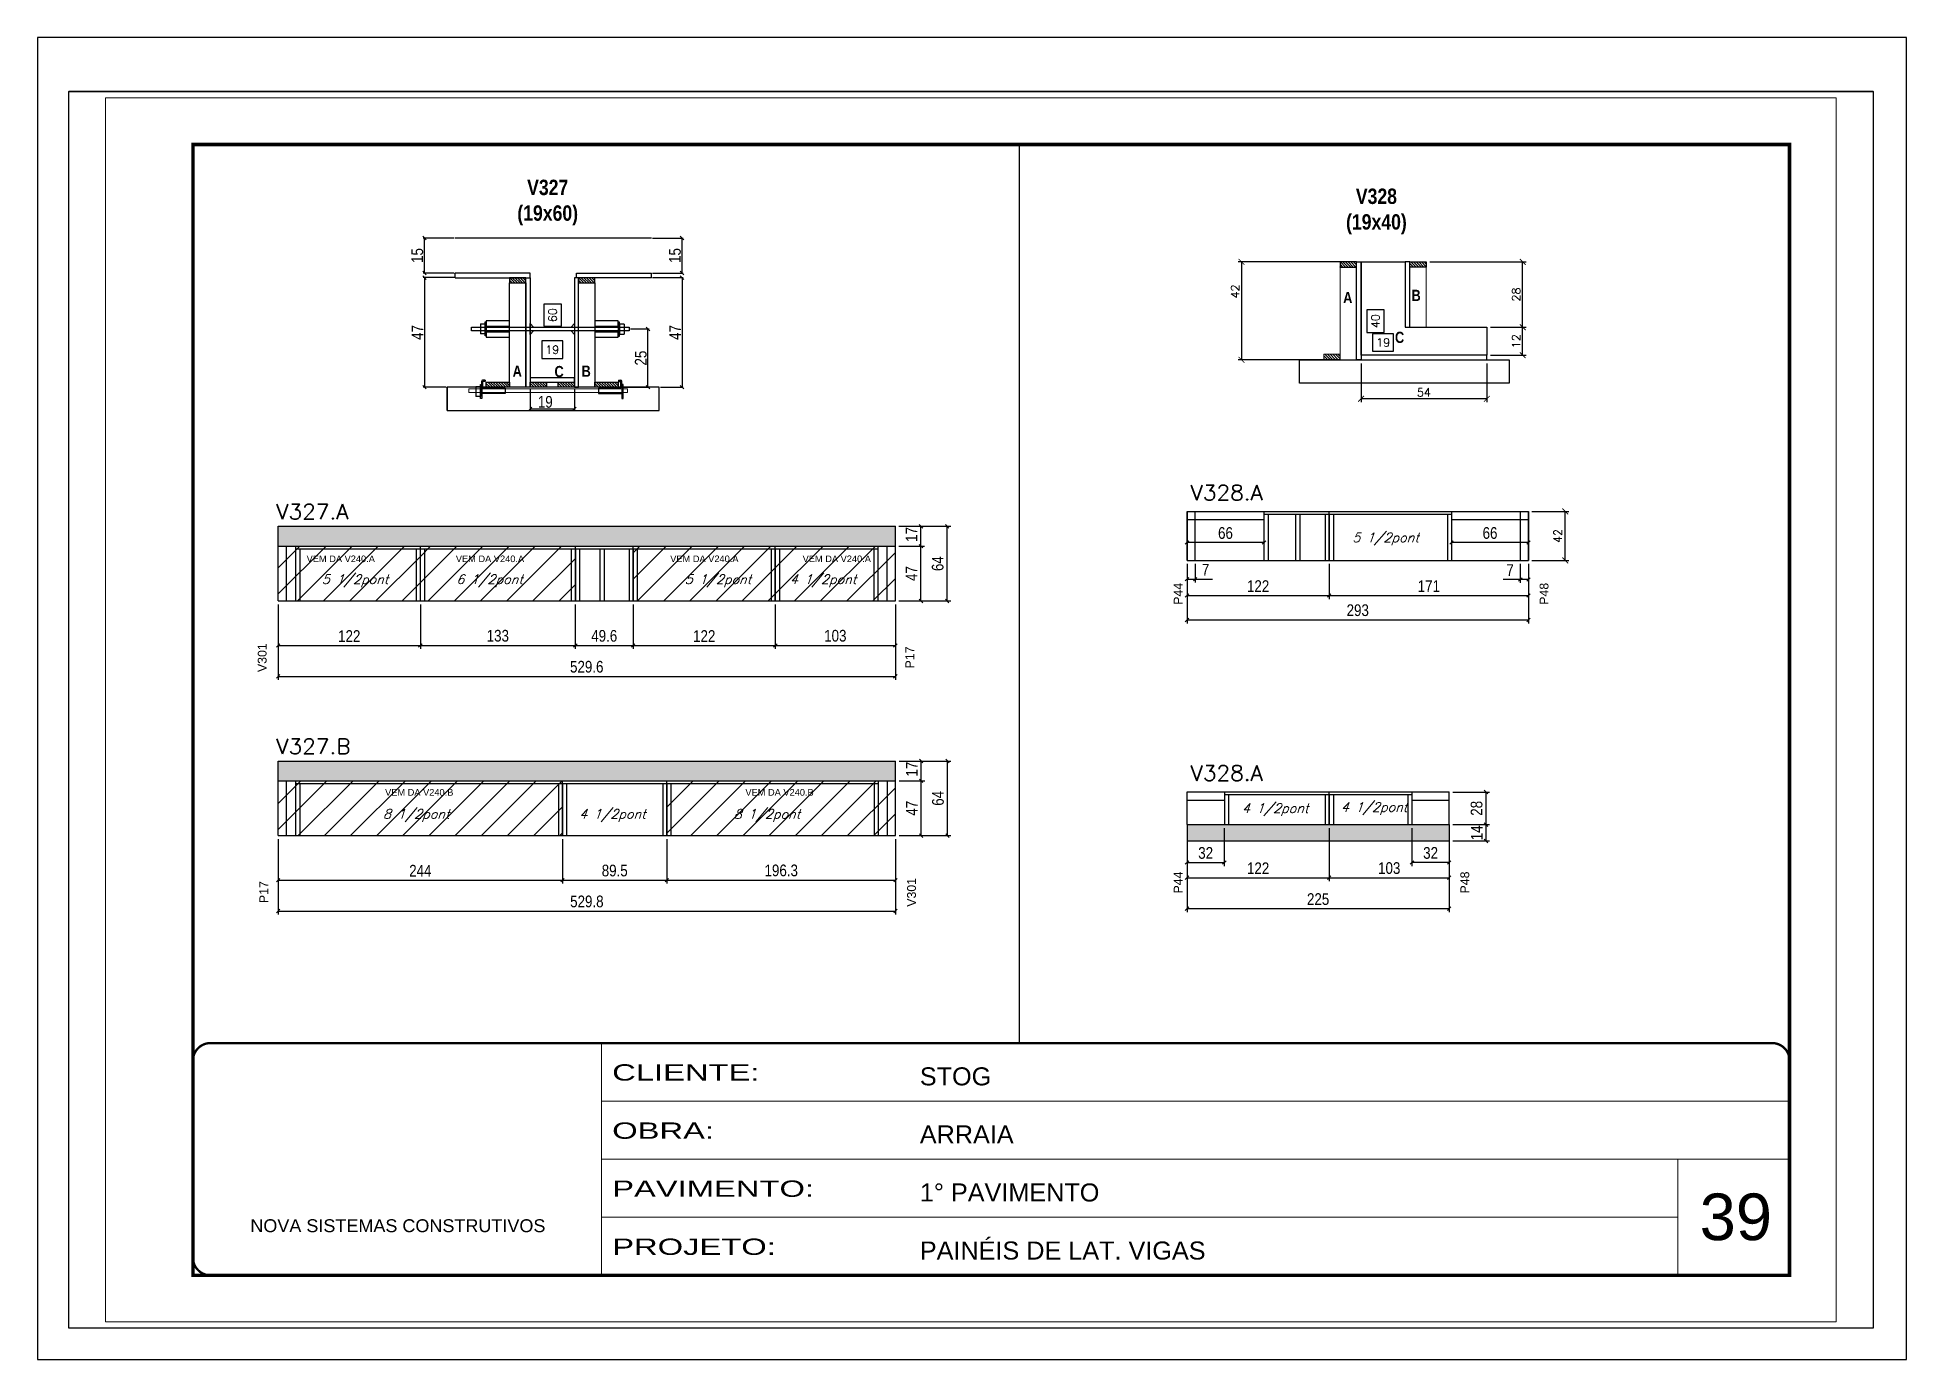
# Paper-space layout '01 (39)' of a CAD drawing. Extents: x -1 to 296, y 0 to 210.
# The model-space entities are those that its viewports show. They can reach past a viewport. Long polylines and large blocks are cut down to what shows.
import ezdxf

# ---------------------------------------------------------------- set-up
doc = ezdxf.new("R2010")
doc.units = 0
for name, pattern in [('CONTINUO', [0]), ('DASHED', [0.75, 0.5, -0.25]), ('HIDDEN', [0.375, 0.25, -0.125])]:
    doc.linetypes.add(name, pattern=pattern)
doc.layers.get('0').update_dxf_attribs({"linetype": 'CONTINUOUS'})
doc.layers.get('Defpoints').update_dxf_attribs({"linetype": 'CONTINUOUS'})
for name, color, linetype in [('1HACHURA MADEIRAS', 1, 'CONTINUOUS'), ('barrote', 251, 'CONTINUOUS'), ('COTA', 241, 'CONTINUOUS'), ('Cota Seção (2x)', 4, 'CONTINUOUS'), ('detalhes', 4, 'CONTINUOUS'), ('NOMENCLATURA', 7, 'CONTINUOUS'), ('Painéis', 200, 'CONTINUOUS'), ('presilha', 1, 'CONTINUOUS'), ('SARR_2.2x10', 60, 'CONTINUOUS'), ('SARR_2.2x7', 40, 'CONTINUOUS'), ('SARR_3.5x7', 81, 'CONTINUOUS'), ('texto', 7, 'CONTINUOUS'), ('Tubo de PVC', 51, 'CONTINUOUS')]:
    doc.layers.add(name, color=color, linetype=linetype)
for name, color, linetype, lineweight in [('CARIMBO', 255, 'CONTINUOUS', 9), ('CONCRETO', 251, 'CONTINUOUS', 25), ('Folhas', 255, 'CONTINUOUS', 9), ('Madeira', 126, 'CONTINUOUS', 18), ('REAPROVEITAMENTO', 251, 'CONTINUOUS', 9), ('SARRAFO DE PRESSAO', 251, 'DASHED', 9), ('SCO-___-LAJ', 2, 'CONTINUOUS', 0), ('Texto Seção', 7, 'CONTINUOUS', 15)]:
    doc.layers.add(name, color=color, linetype=linetype, lineweight=lineweight)
doc.styles.add('ARIAL', font='arial.ttf')
doc.styles.add('COTA TECNICA', font='techl___.ttf', dxfattribs={"height": 10})
doc.styles.add('COTA TECNICA 2X', font='techl___.ttf', dxfattribs={"height": 10})
doc.styles.add('REGUA-120', font='ROMANS.shx', dxfattribs={"height": 15})
doc.styles.add('ROMANS', font='romans.shx')
doc.styles.add('TECNICA', font='techb___.ttf', dxfattribs={"height": 10})
doc.styles.add('Tecnologia', font='')
doc.styles.get('Tecnologia').set_extended_font_data('Forgotten Futurist')
doc.dimstyles.new('Cota Paínel', dxfattribs={"dimtxt": 7, "dimasz": 5, "dimexe": 3, "dimexo": 3, "dimgap": 3, "dimtad": 1, "dimdec": 1, "dimzin": 12, "dimdsep": 46, "dimtxsty": 'ROMANS', "dimblk": 'ARCHTICK', "dimcen": 0, "dimclrd": 4, "dimclre": 4, "dimclrt": 1, "dimadec": 1, "dimazin": 3, "dimtfac": 1, "dimtdec": 1, "dimtmove": 0, "dimatfit": 3, "dimldrblk": 'OBLIQUE', "dimfxl": 1, "dimtolj": 1, "dimtzin": 12, "dimarcsym": 0})
doc.dimstyles.new('Cota Seção (2x)', dxfattribs={"dimtxt": 7, "dimasz": 5, "dimexe": 3, "dimexo": 3, "dimgap": 2, "dimtad": 3, "dimdec": 1, "dimlfac": 0.5, "dimzin": 12, "dimdsep": 46, "dimtxsty": 'ROMANS', "dimblk": 'ARCHTICK', "dimcen": 0, "dimclrd": 4, "dimclre": 4, "dimclrt": 1, "dimadec": 1, "dimazin": 3, "dimtfac": 1, "dimtdec": 1, "dimtmove": 0, "dimatfit": 3, "dimldrblk": 'OBLIQUE', "dimfxl": 1, "dimtolj": 1, "dimtzin": 12, "dimarcsym": 0})
doc.dimstyles.new('Cota Seção interna', dxfattribs={"dimtxt": 7, "dimasz": 6, "dimexe": 0.18, "dimexo": 2, "dimgap": -4, "dimtad": 3, "dimdec": 1, "dimlfac": 0.5, "dimzin": 12, "dimdsep": 46, "dimtxsty": 'ROMANS', "dimblk": 'ARCHTICK', "dimcen": 0.09, "dimse1": 1, "dimse2": 1, "dimsd1": 1, "dimsd2": 1, "dimclrd": 180, "dimclre": 5, "dimclrt": 1, "dimadec": 0, "dimazin": 3, "dimtfac": 1, "dimtdec": 1, "dimtofl": 0, "dimtmove": 0, "dimatfit": 3, "dimldrblk": 'ARCHTICK', "dimfxl": 1, "dimtolj": 1, "dimtzin": 0, "dimarcsym": 0})
doc.dimstyles.new('PAINEL', dxfattribs={"dimtxt": 10, "dimasz": 3, "dimexe": 3, "dimexo": 3, "dimgap": 3, "dimtad": 1, "dimdec": 1, "dimzin": 12, "dimdsep": 46, "dimtxsty": 'COTA TECNICA', "dimblk1": 'OBLIQUE', "dimblk2": 'OBLIQUE', "dimsah": 1, "dimcen": 0.9, "dimclrd": 4, "dimclre": 4, "dimclrt": 240, "dimadec": 1, "dimazin": 3, "dimtfac": 1, "dimtdec": 1, "dimtmove": 0, "dimatfit": 3, "dimfxl": 1, "dimtolj": 1, "dimtzin": 12, "dimarcsym": 0})
doc.dimstyles.new('SECAO', dxfattribs={"dimscale": 0.333333, "dimtxt": 5, "dimasz": 9, "dimexe": 3, "dimexo": 3, "dimgap": 3, "dimtad": 1, "dimdec": 1, "dimlfac": 0.5, "dimzin": 12, "dimdsep": 46, "dimtxsty": 'COTA TECNICA 2X', "dimblk1": 'OBLIQUE', "dimblk2": 'OBLIQUE', "dimsah": 1, "dimcen": 0.9, "dimclrd": 4, "dimclre": 4, "dimclrt": 240, "dimadec": 1, "dimazin": 3, "dimtfac": 1, "dimtdec": 1, "dimtmove": 0, "dimatfit": 3, "dimfxl": 1, "dimtolj": 1, "dimtzin": 12, "dimarcsym": 0})
pattern_1 = [(50, (5717.438, -4862.023), (9.1092334, -0.796954), [0.9525, -10.4775]), (355, (5717.438, -4862.023), (-1.762171, 9.552842), [0.762, -8.382029]), (100.45144, (5718.197, -4862.09), (7.347062, 8.755888), [0.8095, -8.904512]), (46.1842, (5717.438, -4859.483), (13.553952, -2.102116), [1.42875, -15.71625]), (96.63556, (5718.567, -4859.658), (11.870207, 12.371306), [1.214251, -13.35678]), (351.18415, (5717.438, -4859.483), (11.870207, 12.371306), [1.142998, -12.572987]), (21, (5718.708, -4860.118), (7.5807196, -5.11326), [0.9525, -10.4775]), (326, (5718.708, -4860.118), (3.090101, 9.209398), [0.762, -8.382]), (71.45144, (5719.3395, -4860.544), (10.670821, 4.0961384), [0.8095, -8.904497]), (37.5, (5717.4377, -4862.0232), (0.1544302, 4.227752), [0, -8.2804, 0, -8.509, 0, -8.41375]), (7.5, (5717.4377, -4862.023), (3.3409831, 5.0090287), [0, -4.8514, 0, -8.0899, 0, -3.20675]), (327.5, (5714.6056, -4862.0232), (6.7795298, -0.2864372), [0, -3.175, 0, -9.906, 0, -13.1445]), (317.5, (5713.3356, -4862.023), (7.406459, 1.2713246), [0, -4.1275, 0, -6.5786, 0, -9.3345])]
pattern_2 = [(45, (5717.438, -4862.023), (-11.22532, 11.22532), [])]
pattern_3 = [(135, (8146.6939, -3694.0687), (-1.122532, -1.122532), [])]

psp = doc.layouts.new('01 (39)')

msp = doc.modelspace()

# ---------------------------------------------------------------- texts
at = {"layer": 'CARIMBO', "style": 'ARIAL'}
msp.add_text('39', height=40, dxfattribs=at).set_placement((8810.07, 3079.52))
at = {"layer": 'detalhes', "style": 'TECNICA'}
for s, p in [('A', (8504.15, 3883.23)), ('B', (8562.82, 3885.1)), ('C', (8548.64, 3849.09))]:
    msp.add_text(s, height=9.6, rotation=360, dxfattribs=at).set_placement(p)
for s, p in [('A', (7791.5, 3820.08)), ('C', (7827.39, 3819.77)), ('B', (7850.63, 3820.08))]:
    msp.add_text(s, height=9.6, dxfattribs=at).set_placement(p)
at = {"layer": 'NOMENCLATURA', "linetype": 'Continuous', "style": 'ARIAL'}
for s, p in [('VEM DA V240.A', (7614.72, 3661.09)), ('VEM DA V240.A', (7742.78, 3661.09)), ('VEM DA V240.A', (7926.74, 3661.09)), ('VEM DA V240.A', (8040.36, 3661.09)), ('VEM DA V240.B', (7682.06, 3460.78)), ('VEM DA V240.B', (7991.25, 3460.78))]:
    msp.add_text(s, height=5.6753, dxfattribs=at).set_placement(p)
for s, p in [('P44', (8366.33, 3624.54)), ('P48', (8680.34, 3624.54)), ('V301', (7580.35, 3566.81)), ('P17', (8136.08, 3569.95)), ('P17', (7581.76, 3368.62)), ('V301', (8137.56, 3365.49)), ('P44', (8366.33, 3376.9)), ('P48', (8612.34, 3376.9))]:
    msp.add_text(s, height=7.567, rotation=90, dxfattribs=at).set_placement(p)
at = {"layer": 'NOMENCLATURA', "char_height": 13.2, "attachment_point": 2, "style": 'TECNICA'}
for s, insert in [('V327\\P(19x60)', (7821.59, 3989.13)), ('V328\\P(19x40)', (8532.72, 3981.53))]:
    msp.add_mtext_dynamic_manual_height_columns(s, width=13.2, gutter_width=1, heights=[0], dxfattribs=dict(at, insert=insert))
at = {"layer": 'texto', "color": 2, "char_height": 8, "attachment_point": 5, "style": 'ROMANS'}
for s, insert in [('{\\Q19;\\C256;5 1/2pont}', (8540.58, 3680.88)), ('{\\Q19;\\C256;5 1/2pont}', (7656.36, 3645.05)), ('{\\Q19;\\C256;6 1/2pont}', (7771.76, 3645.05)), ('{\\Q19;\\C256;5 1/2pont}', (7967.75, 3645.05)), ('{\\Q19;\\C256;4 1/2pont}', (8057.92, 3645.05)), ('{\\Q19;\\C256;8 1/2pont}', (7708.82, 3443.72)), ('{\\Q19;\\C256;4 1/2pont}', (7877.15, 3443.72)), ('{\\Q19;\\C256;8 1/2pont}', (8009.79, 3443.72)), ('{\\Q19;\\C256;4 1/2pont}', (8445.88, 3448.72)), ('{\\Q19;\\C256;4 1/2pont}', (8530.74, 3449.64))]:
    msp.add_mtext(s, dxfattribs=dict(at, insert=insert))
at = {"layer": 'Texto Seção', "style": 'REGUA-120', "width": 1.05}
for s, p in [('V328.A', (8373.25, 3714.22)), ('V327.A', (7588.71, 3697.91)), ('V327.B', (7588.71, 3496.58)), ('V328.A', (8373.25, 3473.62))]:
    msp.add_text(s, height=13, dxfattribs=at).set_placement(p)

# ---------------------------------------------------------------- blocks, each defined once
blk = doc.blocks.new('9999999999')
at = {"color": 30, "linetype": 'CONTINUO'}
for p, q in [((98564.6, 34230.2), (98564.6, 34429.4)), ((98564.6, 34379.6), (99584, 34379.6)), ((98564.6, 34329.8), (99488, 34329.8)), ((99584, 34329.8), (99488, 34329.8)), ((99488, 34329.8), (99488, 34230.2)), ((98564.6, 34280), (99488, 34280))]:
    blk.add_line(p, q, dxfattribs=at)
at = {"color": 30, "linetype": 'CONTINUO', "const_width": 2}
blk.add_lwpolyline([(99584, 34230.2), (99584, 34414.4, 0.414214), (99569, 34429.4), (98229, 34429.4, 0.414214), (98214, 34414.4), (98214, 34245.2, 0.414214), (98229, 34230.2), (99584, 34230.2)], format="xyb", dxfattribs=at)
at = {"layer": 'Folhas'}
blk.add_lwpolyline([(98139, 34190.2), (99624, 34190.2), (99624, 35240.2), (98139, 35240.2)], close=True, dxfattribs=at)
at = {"layer": 'Folhas', "color": 30, "const_width": 3}
blk.add_lwpolyline([(98214, 34230.2), (99584, 34230.2), (99584, 35200.2), (98214, 35200.2)], close=True, dxfattribs=at)
at = {"color": 7, "linetype": 'Continuous', "ltscale": 5, "style": 'ARIAL'}
for s, height, p in [('STOG', 15.48, (98837.7, 34393.1)), ('ARRAIA', 15.48, (98837.7, 34343.3)), ('1° PAVIMENTO', 15.483, (98837.7, 34293.5)), ('NOVA SISTEMAS CONSTRUTIVOS', 11.059, (98263.2, 34267.2)), ('PAINÉIS DE LAT. VIGAS', 15.483, (98837.7, 34243.7))]:
    blk.add_text(s, height=height, dxfattribs=at).set_placement(p)
at = {"layer": 'Folhas', "color": 7, "style": 'Tecnologia', "width": 1.5}
for s, p in [('CLIENTE:', (98573.7, 34397.2)), ('OBRA:', (98573.7, 34347.3)), ('PAVIMENTO:', (98573.7, 34297.5)), ('PROJETO:', (98573.7, 34247.7))]:
    blk.add_text(s, height=14, dxfattribs=at).set_placement(p)
blk = doc.blocks.new('_Oblique')
at = {"color": 0, "linetype": 'ByBlock', "lineweight": -2}
blk.add_line((-0.5, -0.5), (0.5, 0.5), dxfattribs=at)
blk = doc.blocks.new('*D1207')
at = {"layer": 'COTA', "color": 4, "lineweight": -2, "transparency": 16777216}
for p, q in [((7806.5, 3810.1), (7806.5, 3791.4)), ((7844.5, 3810.1), (7844.5, 3791.4)), ((7844.5, 3792.4), (7806.5, 3792.4))]:
    blk.add_line(p, q, dxfattribs=at)
at = {"layer": 'Defpoints', "color": 0, "transparency": 16777216}
for p in [(7806.5, 3811.1), (7844.5, 3811.1), (7806.5, 3792.4)]:
    blk.add_point(p, dxfattribs=at)
at = {"layer": 'COTA', "color": 4, "lineweight": -2, "transparency": 16777216, "xscale": 3, "yscale": 3, "zscale": 3, "rotation": 180}
blk.add_blockref('_Oblique', (7806.5, 3792.4), dxfattribs=at)
at = {"layer": 'COTA', "color": 4, "lineweight": -2, "transparency": 16777216, "xscale": 3, "yscale": 3, "zscale": 3}
blk.add_blockref('_Oblique', (7844.5, 3792.4), dxfattribs=at)
at = {"layer": 'COTA', "color": 240, "transparency": 16777216, "insert": (7819.5, 3798.5), "char_height": 10, "attachment_point": 5, "style": 'COTA TECNICA 2X'}
blk.add_mtext('\\A1;19', dxfattribs=at)
blk = doc.blocks.new('PRESILHA METÁLICA 1')
at = {"layer": 'presilha'}
for p, q in [((0, 13), (6, 13)), ((0, 13), (0, 0)), ((6, 0), (0, 0)), ((6, 15.5), (7.5, 15.5)), ((6, -2.5), (6, 15.5)), ((6, 13), (6, 0)), ((7.5, 10.6), (7.5, 19.9)), ((7.5, 15.5), (7.5, -2.5)), ((37.5, 4.1), (7.5, 4.1)), ((12, 21), (8.6, 21)), ((9, 11.6), (9, 18.9)), ((12, 19.5), (9.6, 19.5)), ((37.5, 11), (9.6, 11)), ((12, 21), (12, 19.5)), ((37.5, 11), (37.5, 4.1)), ((7.5, -2.5), (6, -2.5))]:
    blk.add_line(p, q, dxfattribs=at)
for centre, radius, start, end in [((8.6, 19.9), 1.14, 90, 180), ((9.6, 18.9), 0.57, 90, 180), ((9.6, 11.6), 0.57, 180, 270)]:
    blk.add_arc(centre, radius, start, end, dxfattribs=at)
blk = doc.blocks.new('PRESILHA METÁLICA 2')
at = {"layer": 'presilha'}
for p, q in [((-30.8, 13.5), (-30.8, 6.6)), ((-30.8, 13.5), (-2.8, 13.5)), ((-30.8, 6.6), (-0.8, 6.6)), ((-5.2, 23.5), (-5.2, 22)), ((-5.2, 23.5), (-1.9, 23.5)), ((-5.2, 22), (-2.8, 22)), ((-2.2, 14.1), (-2.2, 21.4)), ((0.8, 18), (-0.8, 18)), ((-0.8, 18), (-0.8, 0)), ((-0.8, 0), (0.8, 0)), ((-0.8, 14.6), (-0.8, 22.4)), ((0.8, 0), (0.8, 18))]:
    blk.add_line(p, q, dxfattribs=at)
for centre, radius, start, end in [((-2.8, 21.4), 0.57, 0, 90), ((-2.8, 14.1), 0.57, 270, 0), ((-1.9, 22.4), 1.14, 0, 90)]:
    blk.add_arc(centre, radius, start, end, dxfattribs=at)
blk = doc.blocks.new('*D1208')
at = {"layer": 'COTA', "color": 4, "lineweight": -2, "transparency": 16777216}
for p, q in [((7741.2, 3905.1), (7714.8, 3905.1)), ((7715.8, 3905.1), (7715.8, 3811.1)), ((7734.4, 3811.1), (7714.8, 3811.1))]:
    blk.add_line(p, q, dxfattribs=at)
at = {"layer": 'Defpoints', "color": 0, "transparency": 16777216}
for p in [(7742.2, 3905.1), (7715.8, 3811.1), (7735.4, 3811.1)]:
    blk.add_point(p, dxfattribs=at)
at = {"layer": 'COTA', "color": 4, "lineweight": -2, "transparency": 16777216, "xscale": 3, "yscale": 3, "zscale": 3}
for p, rotation in [((7715.8, 3905.1), 90), ((7715.8, 3811.1), 270)]:
    blk.add_blockref('_Oblique', p, dxfattribs=dict(at, rotation=rotation))
at = {"layer": 'COTA', "color": 240, "transparency": 16777216, "insert": (7709.8, 3858.1), "char_height": 10, "attachment_point": 5, "rotation": 90, "style": 'COTA TECNICA 2X'}
blk.add_mtext('\\A1;47', dxfattribs=at)
blk = doc.blocks.new('*D1209')
at = {"layer": 'Cota Seção (2x)', "color": 180, "lineweight": -2, "transparency": 16777216}
for p, q in [((7833.3, 3882.4), (7818.3, 3882.4)), ((7818.3, 3882.4), (7818.3, 3863.4)), ((7833.3, 3863.4), (7833.3, 3882.4)), ((7818.3, 3863.4), (7833.3, 3863.4))]:
    blk.add_line(p, q, dxfattribs=at)
at = {"layer": 'Defpoints', "color": 0, "transparency": 16777216}
for p in [(7837.3, 3939.1), (7844.5, 3939.1), (7837.1, 3819.1)]:
    blk.add_point(p, dxfattribs=at)
at = {"layer": 'Cota Seção (2x)', "color": 1, "transparency": 16777216, "insert": (7825.8, 3872.9), "char_height": 7, "attachment_point": 5, "rotation": 90, "style": 'ROMANS'}
blk.add_mtext('\\A1;60', dxfattribs=at)
blk = doc.blocks.new('_ArchTick')
at = {"color": 0, "linetype": 'ByBlock', "const_width": 0.15}
blk.add_lwpolyline([(-0.5, -0.5), (0.5, 0.5)], dxfattribs=at)
blk = doc.blocks.new('*D1210')
at = {"layer": 'COTA', "color": 4, "lineweight": -2, "transparency": 16777216}
for p, q in [((7741.2, 3939.1), (7714.8, 3939.1)), ((7715.8, 3909.1), (7715.8, 3939.1)), ((7741.2, 3909.1), (7714.8, 3909.1))]:
    blk.add_line(p, q, dxfattribs=at)
at = {"layer": 'Defpoints', "color": 0, "transparency": 16777216}
for p in [(7715.8, 3939.1), (7742.2, 3939.1), (7742.2, 3909.1)]:
    blk.add_point(p, dxfattribs=at)
at = {"layer": 'COTA', "color": 4, "lineweight": -2, "transparency": 16777216, "xscale": 3, "yscale": 3, "zscale": 3}
for p, rotation in [((7715.8, 3939.1), 90), ((7715.8, 3909.1), 270)]:
    blk.add_blockref('_Oblique', p, dxfattribs=dict(at, rotation=rotation))
at = {"layer": 'COTA', "color": 240, "transparency": 16777216, "insert": (7709.7, 3924.1), "char_height": 10, "attachment_point": 5, "rotation": 90, "style": 'COTA TECNICA 2X'}
blk.add_mtext('\\A1;15', dxfattribs=at)
blk = doc.blocks.new('*D1211')
at = {"layer": 'COTA', "color": 4, "lineweight": -2, "transparency": 16777216}
for p, q in [((7911.6, 3905.1), (7937.9, 3905.1)), ((7936.9, 3905.1), (7936.9, 3811.1)), ((7918.3, 3811.1), (7937.9, 3811.1))]:
    blk.add_line(p, q, dxfattribs=at)
at = {"layer": 'Defpoints', "color": 0, "transparency": 16777216}
for p in [(7910.6, 3905.1), (7917.3, 3811.1), (7936.9, 3811.1)]:
    blk.add_point(p, dxfattribs=at)
at = {"layer": 'COTA', "color": 4, "lineweight": -2, "transparency": 16777216, "xscale": 3, "yscale": 3, "zscale": 3}
for p, rotation in [((7936.9, 3905.1), 90), ((7936.9, 3811.1), 270)]:
    blk.add_blockref('_Oblique', p, dxfattribs=dict(at, rotation=rotation))
at = {"layer": 'COTA', "color": 240, "transparency": 16777216, "insert": (7930.9, 3858.1), "char_height": 10, "attachment_point": 5, "rotation": 90, "style": 'COTA TECNICA 2X'}
blk.add_mtext('\\A1;47', dxfattribs=at)
blk = doc.blocks.new('*D1212')
at = {"layer": 'COTA', "color": 4, "lineweight": -2, "transparency": 16777216}
for p, q in [((7911.6, 3939.1), (7937.9, 3939.1)), ((7936.9, 3909.1), (7936.9, 3939.1)), ((7911.6, 3909.1), (7937.9, 3909.1))]:
    blk.add_line(p, q, dxfattribs=at)
at = {"layer": 'Defpoints', "color": 0, "transparency": 16777216}
for p in [(7910.6, 3939.1), (7936.9, 3939.1), (7910.6, 3909.1)]:
    blk.add_point(p, dxfattribs=at)
at = {"layer": 'COTA', "color": 4, "lineweight": -2, "transparency": 16777216, "xscale": 3, "yscale": 3, "zscale": 3}
for p, rotation in [((7936.9, 3939.1), 90), ((7936.9, 3909.1), 270)]:
    blk.add_blockref('_Oblique', p, dxfattribs=dict(at, rotation=rotation))
at = {"layer": 'COTA', "color": 240, "transparency": 16777216, "insert": (7930.8, 3924.1), "char_height": 10, "attachment_point": 5, "rotation": 90, "style": 'COTA TECNICA 2X'}
blk.add_mtext('\\A1;15', dxfattribs=at)
blk = doc.blocks.new('*D1304')
at = {"layer": 'Cota Seção (2x)', "color": 180, "lineweight": -2, "transparency": 16777216}
for p, q in [((7834.5, 3850.8), (7816.5, 3850.8)), ((7816.5, 3850.8), (7816.5, 3835.8)), ((7834.5, 3835.8), (7834.5, 3850.8)), ((7816.5, 3835.8), (7834.5, 3835.8))]:
    blk.add_line(p, q, dxfattribs=at)
at = {"layer": 'Defpoints', "color": 0, "transparency": 16777216}
for p in [(7806.5, 3819.1), (7844.5, 3831.8), (7844.5, 3819.1)]:
    blk.add_point(p, dxfattribs=at)
at = {"layer": 'Cota Seção (2x)', "color": 1, "transparency": 16777216, "insert": (7825.5, 3843.3), "char_height": 7, "attachment_point": 5, "style": 'ROMANS'}
blk.add_mtext('\\A1;19', dxfattribs=at)
blk = doc.blocks.new('*D1213')
at = {"layer": 'COTA', "color": 4, "linetype": 'ByBlock', "lineweight": -2, "transparency": 16777216}
for p, q in [((8122.9, 3674.8), (8144.9, 3674.8)), ((8141.9, 3627.8), (8141.9, 3674.8)), ((8122.9, 3627.8), (8144.9, 3627.8))]:
    blk.add_line(p, q, dxfattribs=at)
at = {"layer": 'Defpoints', "color": 0, "linetype": 'ByBlock', "transparency": 16777216}
for p in [(8119.9, 3674.8), (8141.9, 3674.8), (8119.9, 3627.8)]:
    blk.add_point(p, dxfattribs=at)
at = {"layer": 'COTA', "color": 4, "linetype": 'ByBlock', "lineweight": -2, "transparency": 16777216, "xscale": 3, "yscale": 3, "zscale": 3}
for p, rotation in [((8141.9, 3674.8), 90), ((8141.9, 3627.8), 270)]:
    blk.add_blockref('_Oblique', p, dxfattribs=dict(at, rotation=rotation))
at = {"layer": 'COTA', "color": 240, "linetype": 'ByBlock', "transparency": 16777216, "insert": (8133.8, 3651.3), "char_height": 10, "attachment_point": 5, "rotation": 90, "style": 'COTA TECNICA'}
blk.add_mtext('\\A1;47', dxfattribs=at)
blk = doc.blocks.new('*D1214')
at = {"layer": 'COTA', "color": 4, "linetype": 'ByBlock', "lineweight": -2, "transparency": 16777216}
for p, q in [((8122.9, 3691.8), (8144.9, 3691.8)), ((8141.9, 3674.8), (8141.9, 3691.8)), ((8122.9, 3674.8), (8144.9, 3674.8))]:
    blk.add_line(p, q, dxfattribs=at)
at = {"layer": 'Defpoints', "color": 0, "linetype": 'ByBlock', "transparency": 16777216}
for p in [(8119.9, 3691.8), (8141.9, 3691.8), (8119.9, 3674.8)]:
    blk.add_point(p, dxfattribs=at)
at = {"layer": 'COTA', "color": 4, "linetype": 'ByBlock', "lineweight": -2, "transparency": 16777216, "xscale": 3, "yscale": 3, "zscale": 3}
for p, rotation in [((8141.9, 3691.8), 90), ((8141.9, 3674.8), 270)]:
    blk.add_blockref('_Oblique', p, dxfattribs=dict(at, rotation=rotation))
at = {"layer": 'COTA', "color": 240, "linetype": 'ByBlock', "transparency": 16777216, "insert": (8133.8, 3684.8), "char_height": 10, "attachment_point": 5, "rotation": 90, "style": 'COTA TECNICA'}
blk.add_mtext('\\A1;17', dxfattribs=at)
blk = doc.blocks.new('*D1215')
at = {"layer": 'COTA', "color": 4, "linetype": 'ByBlock', "lineweight": -2, "transparency": 16777216}
for p, q in [((8122.9, 3691.8), (8167.4, 3691.8)), ((8164.4, 3627.8), (8164.4, 3691.8)), ((8122.9, 3627.8), (8167.4, 3627.8))]:
    blk.add_line(p, q, dxfattribs=at)
at = {"layer": 'Defpoints', "color": 0, "linetype": 'ByBlock', "transparency": 16777216}
for p in [(8119.9, 3691.8), (8164.4, 3691.8), (8119.9, 3627.8)]:
    blk.add_point(p, dxfattribs=at)
at = {"layer": 'COTA', "color": 4, "linetype": 'ByBlock', "lineweight": -2, "transparency": 16777216, "xscale": 3, "yscale": 3, "zscale": 3}
for p, rotation in [((8164.4, 3691.8), 90), ((8164.4, 3627.8), 270)]:
    blk.add_blockref('_Oblique', p, dxfattribs=dict(at, rotation=rotation))
at = {"layer": 'COTA', "color": 240, "linetype": 'ByBlock', "transparency": 16777216, "insert": (8156.3, 3659.8), "char_height": 10, "attachment_point": 5, "rotation": 90, "style": 'COTA TECNICA'}
blk.add_mtext('\\A1;64', dxfattribs=at)
blk = doc.blocks.new('*D1216')
at = {"layer": 'COTA', "color": 4, "linetype": 'ByBlock', "lineweight": -2, "transparency": 16777216}
for p, q in [((7590.3, 3624.8), (7590.3, 3586.6)), ((7712.3, 3624.8), (7712.3, 3586.6)), ((7590.3, 3589.6), (7712.3, 3589.6))]:
    blk.add_line(p, q, dxfattribs=at)
at = {"layer": 'Defpoints', "color": 0, "linetype": 'ByBlock', "transparency": 16777216}
for p in [(7590.3, 3627.8), (7712.3, 3627.8), (7712.3, 3589.6)]:
    blk.add_point(p, dxfattribs=at)
at = {"layer": 'COTA', "color": 4, "linetype": 'ByBlock', "lineweight": -2, "transparency": 16777216, "xscale": 3, "yscale": 3, "zscale": 3, "rotation": 180}
blk.add_blockref('_Oblique', (7590.3, 3589.6), dxfattribs=at)
at = {"layer": 'COTA', "color": 4, "linetype": 'ByBlock', "lineweight": -2, "transparency": 16777216, "xscale": 3, "yscale": 3, "zscale": 3}
blk.add_blockref('_Oblique', (7712.3, 3589.6), dxfattribs=at)
at = {"layer": 'COTA', "color": 240, "linetype": 'ByBlock', "transparency": 16777216, "insert": (7651.3, 3597.7), "char_height": 10, "attachment_point": 5, "style": 'COTA TECNICA'}
blk.add_mtext('\\A1;122', dxfattribs=at)
blk = doc.blocks.new('*D1217')
at = {"layer": 'COTA', "color": 4, "linetype": 'ByBlock', "lineweight": -2, "transparency": 16777216}
for p, q in [((7894.9, 3624.8), (7894.9, 3586.6)), ((8016.9, 3624.8), (8016.9, 3586.6)), ((7894.9, 3589.6), (8016.9, 3589.6))]:
    blk.add_line(p, q, dxfattribs=at)
at = {"layer": 'Defpoints', "color": 0, "linetype": 'ByBlock', "transparency": 16777216}
for p in [(7894.9, 3627.8), (8016.9, 3627.8), (8016.9, 3589.6)]:
    blk.add_point(p, dxfattribs=at)
at = {"layer": 'COTA', "color": 4, "linetype": 'ByBlock', "lineweight": -2, "transparency": 16777216, "xscale": 3, "yscale": 3, "zscale": 3, "rotation": 180}
blk.add_blockref('_Oblique', (7894.9, 3589.6), dxfattribs=at)
at = {"layer": 'COTA', "color": 4, "linetype": 'ByBlock', "lineweight": -2, "transparency": 16777216, "xscale": 3, "yscale": 3, "zscale": 3}
blk.add_blockref('_Oblique', (8016.9, 3589.6), dxfattribs=at)
at = {"layer": 'COTA', "color": 240, "linetype": 'ByBlock', "transparency": 16777216, "insert": (7955.9, 3597.7), "char_height": 10, "attachment_point": 5, "style": 'COTA TECNICA'}
blk.add_mtext('\\A1;122', dxfattribs=at)
blk = doc.blocks.new('*D1218')
at = {"layer": 'COTA', "color": 4, "linetype": 'ByBlock', "lineweight": -2, "transparency": 16777216}
for p, q in [((7590.3, 3624.8), (7590.3, 3560.1)), ((8119.9, 3624.8), (8119.9, 3560.1)), ((7590.3, 3563.1), (8119.9, 3563.1))]:
    blk.add_line(p, q, dxfattribs=at)
at = {"layer": 'Defpoints', "color": 0, "linetype": 'ByBlock', "transparency": 16777216}
for p in [(7590.3, 3627.8), (8119.9, 3627.8), (8119.9, 3563.1)]:
    blk.add_point(p, dxfattribs=at)
at = {"layer": 'COTA', "color": 4, "linetype": 'ByBlock', "lineweight": -2, "transparency": 16777216, "xscale": 3, "yscale": 3, "zscale": 3, "rotation": 180}
blk.add_blockref('_Oblique', (7590.3, 3563.1), dxfattribs=at)
at = {"layer": 'COTA', "color": 4, "linetype": 'ByBlock', "lineweight": -2, "transparency": 16777216, "xscale": 3, "yscale": 3, "zscale": 3}
blk.add_blockref('_Oblique', (8119.9, 3563.1), dxfattribs=at)
at = {"layer": 'COTA', "color": 240, "linetype": 'ByBlock', "transparency": 16777216, "insert": (7855.1, 3571.3), "char_height": 10, "attachment_point": 5, "style": 'COTA TECNICA'}
blk.add_mtext('\\A1;529.6', dxfattribs=at)
blk = doc.blocks.new('*D1305')
at = {"layer": 'COTA', "color": 4, "linetype": 'ByBlock', "lineweight": -2, "transparency": 16777216}
for p, q in [((8016.9, 3624.8), (8016.9, 3586.6)), ((8119.9, 3612.6), (8119.9, 3586.6)), ((8016.9, 3589.6), (8119.9, 3589.6))]:
    blk.add_line(p, q, dxfattribs=at)
at = {"layer": 'Defpoints', "color": 0, "linetype": 'ByBlock', "transparency": 16777216}
for p in [(8016.9, 3627.8), (8119.9, 3615.6), (8119.9, 3589.6)]:
    blk.add_point(p, dxfattribs=at)
at = {"layer": 'COTA', "color": 4, "linetype": 'ByBlock', "lineweight": -2, "transparency": 16777216, "xscale": 3, "yscale": 3, "zscale": 3, "rotation": 180}
blk.add_blockref('_Oblique', (8016.9, 3589.6), dxfattribs=at)
at = {"layer": 'COTA', "color": 4, "linetype": 'ByBlock', "lineweight": -2, "transparency": 16777216, "xscale": 3, "yscale": 3, "zscale": 3}
blk.add_blockref('_Oblique', (8119.9, 3589.6), dxfattribs=at)
at = {"layer": 'COTA', "color": 240, "linetype": 'ByBlock', "transparency": 16777216, "insert": (8068.4, 3597.9), "char_height": 10, "attachment_point": 5, "style": 'COTA TECNICA'}
blk.add_mtext('\\A1;103', dxfattribs=at)
blk = doc.blocks.new('*D1219')
at = {"layer": 'COTA', "color": 4, "linetype": 'ByBlock', "lineweight": -2, "transparency": 16777216}
for p, q in [((8123.1, 3473.5), (8145.1, 3473.5)), ((8142.1, 3426.5), (8142.1, 3473.5)), ((8123.1, 3426.5), (8145.1, 3426.5))]:
    blk.add_line(p, q, dxfattribs=at)
at = {"layer": 'Defpoints', "color": 0, "linetype": 'ByBlock', "transparency": 16777216}
for p in [(8120.1, 3473.5), (8142.1, 3473.5), (8120.1, 3426.5)]:
    blk.add_point(p, dxfattribs=at)
at = {"layer": 'COTA', "color": 4, "linetype": 'ByBlock', "lineweight": -2, "transparency": 16777216, "xscale": 3, "yscale": 3, "zscale": 3}
for p, rotation in [((8142.1, 3473.5), 90), ((8142.1, 3426.5), 270)]:
    blk.add_blockref('_Oblique', p, dxfattribs=dict(at, rotation=rotation))
at = {"layer": 'COTA', "color": 240, "linetype": 'ByBlock', "transparency": 16777216, "insert": (8134, 3450), "char_height": 10, "attachment_point": 5, "rotation": 90, "style": 'COTA TECNICA'}
blk.add_mtext('\\A1;47', dxfattribs=at)
blk = doc.blocks.new('*D1220')
at = {"layer": 'COTA', "color": 4, "linetype": 'ByBlock', "lineweight": -2, "transparency": 16777216}
for p, q in [((8123.1, 3490.5), (8145.1, 3490.5)), ((8142.1, 3473.5), (8142.1, 3490.5)), ((8123.1, 3473.5), (8145.1, 3473.5))]:
    blk.add_line(p, q, dxfattribs=at)
at = {"layer": 'Defpoints', "color": 0, "linetype": 'ByBlock', "transparency": 16777216}
for p in [(8120.1, 3490.5), (8142.1, 3490.5), (8120.1, 3473.5)]:
    blk.add_point(p, dxfattribs=at)
at = {"layer": 'COTA', "color": 4, "linetype": 'ByBlock', "lineweight": -2, "transparency": 16777216, "xscale": 3, "yscale": 3, "zscale": 3}
for p, rotation in [((8142.1, 3490.5), 90), ((8142.1, 3473.5), 270)]:
    blk.add_blockref('_Oblique', p, dxfattribs=dict(at, rotation=rotation))
at = {"layer": 'COTA', "color": 240, "linetype": 'ByBlock', "transparency": 16777216, "insert": (8134, 3483.5), "char_height": 10, "attachment_point": 5, "rotation": 90, "style": 'COTA TECNICA'}
blk.add_mtext('\\A1;17', dxfattribs=at)
blk = doc.blocks.new('*D1221')
at = {"layer": 'COTA', "color": 4, "linetype": 'ByBlock', "lineweight": -2, "transparency": 16777216}
for p, q in [((8123.1, 3490.5), (8167.6, 3490.5)), ((8164.6, 3426.5), (8164.6, 3490.5)), ((8123.1, 3426.5), (8167.6, 3426.5))]:
    blk.add_line(p, q, dxfattribs=at)
at = {"layer": 'Defpoints', "color": 0, "linetype": 'ByBlock', "transparency": 16777216}
for p in [(8120.1, 3490.5), (8164.6, 3490.5), (8120.1, 3426.5)]:
    blk.add_point(p, dxfattribs=at)
at = {"layer": 'COTA', "color": 4, "linetype": 'ByBlock', "lineweight": -2, "transparency": 16777216, "xscale": 3, "yscale": 3, "zscale": 3}
for p, rotation in [((8164.6, 3490.5), 90), ((8164.6, 3426.5), 270)]:
    blk.add_blockref('_Oblique', p, dxfattribs=dict(at, rotation=rotation))
at = {"layer": 'COTA', "color": 240, "linetype": 'ByBlock', "transparency": 16777216, "insert": (8156.5, 3458.5), "char_height": 10, "attachment_point": 5, "rotation": 90, "style": 'COTA TECNICA'}
blk.add_mtext('\\A1;64', dxfattribs=at)
blk = doc.blocks.new('*D1177')
at = {"layer": 'COTA', "color": 4, "linetype": 'ByBlock', "lineweight": -2, "transparency": 16777216}
for p, q in [((7590.3, 3423.5), (7590.3, 3385.3)), ((7834.3, 3423.5), (7834.3, 3385.3)), ((7590.3, 3388.3), (7834.3, 3388.3))]:
    blk.add_line(p, q, dxfattribs=at)
at = {"layer": 'Defpoints', "color": 0, "linetype": 'ByBlock', "transparency": 16777216}
for p in [(7590.3, 3426.5), (7834.3, 3426.5), (7834.3, 3388.3)]:
    blk.add_point(p, dxfattribs=at)
at = {"layer": 'COTA', "color": 4, "linetype": 'ByBlock', "lineweight": -2, "transparency": 16777216, "xscale": 3, "yscale": 3, "zscale": 3, "rotation": 180}
blk.add_blockref('_Oblique', (7590.3, 3388.3), dxfattribs=at)
at = {"layer": 'COTA', "color": 4, "linetype": 'ByBlock', "lineweight": -2, "transparency": 16777216, "xscale": 3, "yscale": 3, "zscale": 3}
blk.add_blockref('_Oblique', (7834.3, 3388.3), dxfattribs=at)
at = {"layer": 'COTA', "color": 240, "linetype": 'ByBlock', "transparency": 16777216, "insert": (7712.3, 3396.4), "char_height": 10, "attachment_point": 5, "style": 'COTA TECNICA'}
blk.add_mtext('\\A1;244', dxfattribs=at)
blk = doc.blocks.new('*D1178')
at = {"layer": 'COTA', "color": 4, "linetype": 'ByBlock', "lineweight": -2, "transparency": 16777216}
for p, q in [((7834.3, 3423.5), (7834.3, 3385.3)), ((7923.8, 3423.5), (7923.8, 3385.3)), ((7834.3, 3388.3), (7923.8, 3388.3))]:
    blk.add_line(p, q, dxfattribs=at)
at = {"layer": 'Defpoints', "color": 0, "linetype": 'ByBlock', "transparency": 16777216}
for p in [(7834.3, 3426.5), (7923.8, 3426.5), (7923.8, 3388.3)]:
    blk.add_point(p, dxfattribs=at)
at = {"layer": 'COTA', "color": 4, "linetype": 'ByBlock', "lineweight": -2, "transparency": 16777216, "xscale": 3, "yscale": 3, "zscale": 3, "rotation": 180}
blk.add_blockref('_Oblique', (7834.3, 3388.3), dxfattribs=at)
at = {"layer": 'COTA', "color": 4, "linetype": 'ByBlock', "lineweight": -2, "transparency": 16777216, "xscale": 3, "yscale": 3, "zscale": 3}
blk.add_blockref('_Oblique', (7923.8, 3388.3), dxfattribs=at)
at = {"layer": 'COTA', "color": 240, "linetype": 'ByBlock', "transparency": 16777216, "insert": (7879.1, 3396.5), "char_height": 10, "attachment_point": 5, "style": 'COTA TECNICA'}
blk.add_mtext('\\A1;89.5', dxfattribs=at)
blk = doc.blocks.new('*D1179')
at = {"layer": 'COTA', "color": 4, "linetype": 'ByBlock', "lineweight": -2, "transparency": 16777216}
for p, q in [((7590.3, 3423.5), (7590.3, 3358.8)), ((8120.1, 3423.5), (8120.1, 3358.8)), ((7590.3, 3361.8), (8120.1, 3361.8))]:
    blk.add_line(p, q, dxfattribs=at)
at = {"layer": 'Defpoints', "color": 0, "linetype": 'ByBlock', "transparency": 16777216}
for p in [(7590.3, 3426.5), (8120.1, 3426.5), (8120.1, 3361.8)]:
    blk.add_point(p, dxfattribs=at)
at = {"layer": 'COTA', "color": 4, "linetype": 'ByBlock', "lineweight": -2, "transparency": 16777216, "xscale": 3, "yscale": 3, "zscale": 3, "rotation": 180}
blk.add_blockref('_Oblique', (7590.3, 3361.8), dxfattribs=at)
at = {"layer": 'COTA', "color": 4, "linetype": 'ByBlock', "lineweight": -2, "transparency": 16777216, "xscale": 3, "yscale": 3, "zscale": 3}
blk.add_blockref('_Oblique', (8120.1, 3361.8), dxfattribs=at)
at = {"layer": 'COTA', "color": 240, "linetype": 'ByBlock', "transparency": 16777216, "insert": (7855.2, 3370), "char_height": 10, "attachment_point": 5, "style": 'COTA TECNICA'}
blk.add_mtext('\\A1;529.8', dxfattribs=at)
blk = doc.blocks.new('*D1244')
at = {"layer": 'COTA', "color": 4, "linetype": 'ByBlock', "lineweight": -2, "transparency": 16777216}
for p, q in [((7923.8, 3423.5), (7923.8, 3385.3)), ((8120.1, 3411.2), (8120.1, 3385.3)), ((7923.8, 3388.3), (8120.1, 3388.3))]:
    blk.add_line(p, q, dxfattribs=at)
at = {"layer": 'Defpoints', "color": 0, "linetype": 'ByBlock', "transparency": 16777216}
for p in [(7923.8, 3426.5), (8120.1, 3414.2), (8120.1, 3388.3)]:
    blk.add_point(p, dxfattribs=at)
at = {"layer": 'COTA', "color": 4, "linetype": 'ByBlock', "lineweight": -2, "transparency": 16777216, "xscale": 3, "yscale": 3, "zscale": 3, "rotation": 180}
blk.add_blockref('_Oblique', (7923.8, 3388.3), dxfattribs=at)
at = {"layer": 'COTA', "color": 4, "linetype": 'ByBlock', "lineweight": -2, "transparency": 16777216, "xscale": 3, "yscale": 3, "zscale": 3}
blk.add_blockref('_Oblique', (8120.1, 3388.3), dxfattribs=at)
at = {"layer": 'COTA', "color": 240, "linetype": 'ByBlock', "transparency": 16777216, "insert": (8022, 3396.6), "char_height": 10, "attachment_point": 5, "style": 'COTA TECNICA'}
blk.add_mtext('\\A1;196.3', dxfattribs=at)
blk = doc.blocks.new('*D1245')
at = {"layer": 'COTA', "color": 4, "lineweight": -2, "transparency": 16777216}
for p, q in [((7712.3, 3624.8), (7712.3, 3586.6)), ((7845.3, 3624.8), (7845.3, 3586.6)), ((7712.3, 3589.6), (7845.3, 3589.6))]:
    blk.add_line(p, q, dxfattribs=at)
at = {"layer": 'Defpoints', "color": 0, "transparency": 16777216}
for p in [(7712.3, 3627.8), (7845.3, 3627.8), (7845.3, 3589.6)]:
    blk.add_point(p, dxfattribs=at)
at = {"layer": 'COTA', "color": 4, "lineweight": -2, "transparency": 16777216, "xscale": 3, "yscale": 3, "zscale": 3, "rotation": 180}
blk.add_blockref('_Oblique', (7712.3, 3589.6), dxfattribs=at)
at = {"layer": 'COTA', "color": 4, "lineweight": -2, "transparency": 16777216, "xscale": 3, "yscale": 3, "zscale": 3}
blk.add_blockref('_Oblique', (7845.3, 3589.6), dxfattribs=at)
at = {"layer": 'COTA', "color": 240, "transparency": 16777216, "insert": (7778.8, 3597.9), "char_height": 10, "attachment_point": 5, "style": 'COTA TECNICA'}
blk.add_mtext('\\A1;133', dxfattribs=at)
blk = doc.blocks.new('*D1246')
at = {"layer": 'COTA', "color": 4, "lineweight": -2, "transparency": 16777216}
for p, q in [((7845.3, 3624.8), (7845.3, 3586.6)), ((7894.9, 3624.8), (7894.9, 3586.6)), ((7845.3, 3589.6), (7894.9, 3589.6))]:
    blk.add_line(p, q, dxfattribs=at)
at = {"layer": 'Defpoints', "color": 0, "transparency": 16777216}
for p in [(7845.3, 3627.8), (7894.9, 3627.8), (7894.9, 3589.6)]:
    blk.add_point(p, dxfattribs=at)
at = {"layer": 'COTA', "color": 4, "lineweight": -2, "transparency": 16777216, "xscale": 3, "yscale": 3, "zscale": 3, "rotation": 180}
blk.add_blockref('_Oblique', (7845.3, 3589.6), dxfattribs=at)
at = {"layer": 'COTA', "color": 4, "lineweight": -2, "transparency": 16777216, "xscale": 3, "yscale": 3, "zscale": 3}
blk.add_blockref('_Oblique', (7894.9, 3589.6), dxfattribs=at)
at = {"layer": 'COTA', "color": 240, "transparency": 16777216, "insert": (7870.1, 3597.8), "char_height": 10, "attachment_point": 5, "style": 'COTA TECNICA'}
blk.add_mtext('\\A1;49.6', dxfattribs=at)
blk = doc.blocks.new('*D1247')
at = {"layer": 'COTA', "color": 4, "lineweight": -2, "transparency": 16777216}
for p, q in [((8508.1, 3918.6), (8414, 3918.6)), ((8417, 3918.6), (8417, 3834.6)), ((8498.5, 3834.6), (8414, 3834.6))]:
    blk.add_line(p, q, dxfattribs=at)
at = {"layer": 'Defpoints', "color": 0, "transparency": 16777216}
for p in [(8511.1, 3918.6), (8417, 3834.6), (8501.5, 3834.6)]:
    blk.add_point(p, dxfattribs=at)
at = {"layer": 'COTA', "color": 4, "lineweight": -2, "transparency": 16777216, "xscale": 5, "yscale": 5, "zscale": 5}
for p, rotation in [((8417, 3918.6), 90), ((8417, 3834.6), 270)]:
    blk.add_blockref('_ArchTick', p, dxfattribs=dict(at, rotation=rotation))
at = {"layer": 'COTA', "color": 1, "transparency": 16777216, "insert": (8411.5, 3893.3), "char_height": 7, "attachment_point": 5, "rotation": 90, "style": 'ROMANS'}
blk.add_mtext('\\A1;42', dxfattribs=at)
blk = doc.blocks.new('*D1180')
at = {"layer": 'Cota Seção (2x)', "color": 180, "lineweight": -2, "transparency": 16777216}
for p, q in [((8539.4, 3877.5), (8524.4, 3877.5)), ((8524.4, 3877.5), (8524.4, 3858.1)), ((8539.4, 3858.1), (8539.4, 3877.5)), ((8524.4, 3858.1), (8539.4, 3858.1))]:
    blk.add_line(p, q, dxfattribs=at)
at = {"layer": 'Defpoints', "color": 0, "transparency": 16777216}
for p in [(8519.5, 3918.6), (8519.5, 3838.6), (8543.4, 3838.6)]:
    blk.add_point(p, dxfattribs=at)
at = {"layer": 'Cota Seção (2x)', "color": 1, "transparency": 16777216, "insert": (8531.9, 3867.8), "char_height": 7, "attachment_point": 5, "rotation": 90, "style": 'ROMANS'}
blk.add_mtext('\\A1;40', dxfattribs=at)
blk = doc.blocks.new('*D1248')
at = {"layer": 'COTA', "color": 4, "lineweight": -2, "transparency": 16777216}
for p, q in [((8519.5, 3831.6), (8519.5, 3798.2)), ((8627.5, 3831.6), (8627.5, 3798.2)), ((8627.5, 3801.2), (8519.5, 3801.2))]:
    blk.add_line(p, q, dxfattribs=at)
at = {"layer": 'Defpoints', "color": 0, "transparency": 16777216}
for p in [(8519.5, 3834.6), (8627.5, 3834.6), (8519.5, 3801.2)]:
    blk.add_point(p, dxfattribs=at)
at = {"layer": 'COTA', "color": 4, "lineweight": -2, "transparency": 16777216, "xscale": 5, "yscale": 5, "zscale": 5}
for p, rotation in [((8519.5, 3801.2), 179.9999999997916), ((8627.5, 3801.2), 359.9999999997916)]:
    blk.add_blockref('_ArchTick', p, dxfattribs=dict(at, rotation=rotation))
at = {"layer": 'COTA', "color": 1, "transparency": 16777216, "insert": (8573.5, 3806.7), "char_height": 7, "attachment_point": 5, "style": 'ROMANS'}
blk.add_mtext('\\A1;54', dxfattribs=at)
blk = doc.blocks.new('*D1181')
at = {"layer": 'Cota Seção (2x)', "color": 180, "lineweight": -2, "transparency": 16777216}
for p, q in [((8547.5, 3857), (8529.5, 3857)), ((8529.5, 3857), (8529.5, 3842)), ((8547.5, 3842), (8547.5, 3857)), ((8529.5, 3842), (8547.5, 3842))]:
    blk.add_line(p, q, dxfattribs=at)
at = {"layer": 'Defpoints', "color": 0, "transparency": 16777216}
for p in [(8519.5, 3918.6), (8557.5, 3918.6), (8519.5, 3838)]:
    blk.add_point(p, dxfattribs=at)
at = {"layer": 'Cota Seção (2x)', "color": 1, "transparency": 16777216, "insert": (8538.5, 3849.5), "char_height": 7, "attachment_point": 5, "style": 'ROMANS'}
blk.add_mtext('\\A1;19', dxfattribs=at)
blk = doc.blocks.new('*D1249')
at = {"layer": 'COTA', "color": 4, "lineweight": -2, "transparency": 16777216}
for p, q in [((8630.5, 3862.6), (8661.2, 3862.6)), ((8658.2, 3838.6), (8658.2, 3862.6)), ((8630.5, 3838.6), (8661.2, 3838.6))]:
    blk.add_line(p, q, dxfattribs=at)
at = {"layer": 'Defpoints', "color": 0, "transparency": 16777216}
for p in [(8627.5, 3862.6), (8658.2, 3862.6), (8627.5, 3838.6)]:
    blk.add_point(p, dxfattribs=at)
at = {"layer": 'COTA', "color": 4, "lineweight": -2, "transparency": 16777216, "xscale": 5, "yscale": 5, "zscale": 5}
for p, rotation in [((8658.2, 3862.6), 90), ((8658.2, 3838.6), 270)]:
    blk.add_blockref('_ArchTick', p, dxfattribs=dict(at, rotation=rotation))
at = {"layer": 'COTA', "color": 1, "transparency": 16777216, "insert": (8652.7, 3850.6), "char_height": 7, "attachment_point": 5, "rotation": 90, "style": 'ROMANS'}
blk.add_mtext('\\A1;12', dxfattribs=at)
blk = doc.blocks.new('*D1250')
at = {"layer": 'COTA', "color": 4, "lineweight": -2, "transparency": 16777216}
for p, q in [((8578.5, 3918.6), (8661.2, 3918.6)), ((8658.2, 3862.6), (8658.2, 3918.6)), ((8630.5, 3862.6), (8661.2, 3862.6))]:
    blk.add_line(p, q, dxfattribs=at)
at = {"layer": 'Defpoints', "color": 0, "transparency": 16777216}
for p in [(8575.5, 3918.6), (8658.2, 3918.6), (8627.5, 3862.6)]:
    blk.add_point(p, dxfattribs=at)
at = {"layer": 'COTA', "color": 4, "lineweight": -2, "transparency": 16777216, "xscale": 5, "yscale": 5, "zscale": 5}
for p, rotation in [((8658.2, 3918.6), 90), ((8658.2, 3862.6), 270)]:
    blk.add_blockref('_ArchTick', p, dxfattribs=dict(at, rotation=rotation))
at = {"layer": 'COTA', "color": 1, "transparency": 16777216, "insert": (8652.7, 3890.6), "char_height": 7, "attachment_point": 5, "rotation": 90, "style": 'ROMANS'}
blk.add_mtext('\\A1;28', dxfattribs=at)
blk = doc.blocks.new('*D1182')
at = {"layer": 'COTA', "color": 4, "linetype": 'ByBlock', "lineweight": -2, "transparency": 16777216}
for p, q in [((8370.2, 3659.5), (8370.2, 3629.4)), ((8492.2, 3659.5), (8492.2, 3629.4)), ((8370.2, 3632.4), (8492.2, 3632.4))]:
    blk.add_line(p, q, dxfattribs=at)
at = {"layer": 'Defpoints', "color": 0, "linetype": 'ByBlock', "transparency": 16777216}
for p in [(8370.2, 3662.5), (8492.2, 3662.5), (8492.2, 3632.4)]:
    blk.add_point(p, dxfattribs=at)
at = {"layer": 'COTA', "color": 4, "linetype": 'ByBlock', "lineweight": -2, "transparency": 16777216, "xscale": 3, "yscale": 3, "zscale": 3, "rotation": 180}
blk.add_blockref('_Oblique', (8370.2, 3632.4), dxfattribs=at)
at = {"layer": 'COTA', "color": 4, "linetype": 'ByBlock', "lineweight": -2, "transparency": 16777216, "xscale": 3, "yscale": 3, "zscale": 3}
blk.add_blockref('_Oblique', (8492.2, 3632.4), dxfattribs=at)
at = {"layer": 'COTA', "color": 240, "linetype": 'ByBlock', "transparency": 16777216, "insert": (8431.2, 3640.5), "char_height": 10, "attachment_point": 5, "style": 'COTA TECNICA'}
blk.add_mtext('\\A1;122', dxfattribs=at)
blk = doc.blocks.new('*D1183')
at = {"layer": 'COTA', "color": 4, "linetype": 'ByBlock', "lineweight": -2, "transparency": 16777216}
for p, q in [((8492.2, 3659.5), (8492.2, 3629.4)), ((8663.2, 3659.5), (8663.2, 3629.4)), ((8492.2, 3632.4), (8663.2, 3632.4))]:
    blk.add_line(p, q, dxfattribs=at)
at = {"layer": 'Defpoints', "color": 0, "linetype": 'ByBlock', "transparency": 16777216}
for p in [(8492.2, 3662.5), (8663.2, 3662.5), (8663.2, 3632.4)]:
    blk.add_point(p, dxfattribs=at)
at = {"layer": 'COTA', "color": 4, "linetype": 'ByBlock', "lineweight": -2, "transparency": 16777216, "xscale": 3, "yscale": 3, "zscale": 3, "rotation": 180}
blk.add_blockref('_Oblique', (8492.2, 3632.4), dxfattribs=at)
at = {"layer": 'COTA', "color": 4, "linetype": 'ByBlock', "lineweight": -2, "transparency": 16777216, "xscale": 3, "yscale": 3, "zscale": 3}
blk.add_blockref('_Oblique', (8663.2, 3632.4), dxfattribs=at)
at = {"layer": 'COTA', "color": 240, "linetype": 'ByBlock', "transparency": 16777216, "insert": (8577.7, 3640.5), "char_height": 10, "attachment_point": 5, "style": 'COTA TECNICA'}
blk.add_mtext('\\A1;171', dxfattribs=at)
blk = doc.blocks.new('*D1251')
at = {"layer": 'COTA', "color": 4, "linetype": 'ByBlock', "lineweight": -2, "transparency": 16777216}
for p, q in [((8370.2, 3659.5), (8370.2, 3608.5)), ((8663.2, 3659.5), (8663.2, 3608.5)), ((8370.2, 3611.5), (8663.2, 3611.5))]:
    blk.add_line(p, q, dxfattribs=at)
at = {"layer": 'Defpoints', "color": 0, "linetype": 'ByBlock', "transparency": 16777216}
for p in [(8370.2, 3662.5), (8663.2, 3662.5), (8663.2, 3611.5)]:
    blk.add_point(p, dxfattribs=at)
at = {"layer": 'COTA', "color": 4, "linetype": 'ByBlock', "lineweight": -2, "transparency": 16777216, "xscale": 3, "yscale": 3, "zscale": 3, "rotation": 180}
blk.add_blockref('_Oblique', (8370.2, 3611.5), dxfattribs=at)
at = {"layer": 'COTA', "color": 4, "linetype": 'ByBlock', "lineweight": -2, "transparency": 16777216, "xscale": 3, "yscale": 3, "zscale": 3}
blk.add_blockref('_Oblique', (8663.2, 3611.5), dxfattribs=at)
at = {"layer": 'COTA', "color": 240, "linetype": 'ByBlock', "transparency": 16777216, "insert": (8516.7, 3619.8), "char_height": 10, "attachment_point": 5, "style": 'COTA TECNICA'}
blk.add_mtext('\\A1;293', dxfattribs=at)
blk = doc.blocks.new('*D1184')
at = {"layer": 'COTA', "color": 4, "lineweight": -2, "transparency": 16777216}
for p, q in [((8666.2, 3704.5), (8697.8, 3704.5)), ((8694.8, 3662.5), (8694.8, 3704.5)), ((8666.2, 3662.5), (8697.8, 3662.5))]:
    blk.add_line(p, q, dxfattribs=at)
at = {"layer": 'Defpoints', "color": 0, "transparency": 16777216}
for p in [(8663.2, 3704.5), (8694.8, 3704.5), (8663.2, 3662.5)]:
    blk.add_point(p, dxfattribs=at)
at = {"layer": 'COTA', "color": 4, "lineweight": -2, "transparency": 16777216, "xscale": 5, "yscale": 5, "zscale": 5}
for p, rotation in [((8694.8, 3704.5), 90), ((8694.8, 3662.5), 270)]:
    blk.add_blockref('_ArchTick', p, dxfattribs=dict(at, rotation=rotation))
at = {"layer": 'COTA', "color": 1, "transparency": 16777216, "insert": (8688.3, 3683.5), "char_height": 7, "attachment_point": 5, "rotation": 90, "style": 'ROMANS'}
blk.add_mtext('\\A1;42', dxfattribs=at)
blk = doc.blocks.new('*D1185')
at = {"layer": 'COTA', "color": 4, "linetype": 'ByBlock', "lineweight": -2, "transparency": 16777216}
for p, q in [((8370.2, 3432.9), (8370.2, 3387.4)), ((8492.2, 3432.9), (8492.2, 3387.4)), ((8370.2, 3390.4), (8492.2, 3390.4))]:
    blk.add_line(p, q, dxfattribs=at)
at = {"layer": 'Defpoints', "color": 0, "linetype": 'ByBlock', "transparency": 16777216}
for p in [(8370.2, 3435.9), (8492.2, 3435.9), (8492.2, 3390.4)]:
    blk.add_point(p, dxfattribs=at)
at = {"layer": 'COTA', "color": 4, "linetype": 'ByBlock', "lineweight": -2, "transparency": 16777216, "xscale": 3, "yscale": 3, "zscale": 3, "rotation": 180}
blk.add_blockref('_Oblique', (8370.2, 3390.4), dxfattribs=at)
at = {"layer": 'COTA', "color": 4, "linetype": 'ByBlock', "lineweight": -2, "transparency": 16777216, "xscale": 3, "yscale": 3, "zscale": 3}
blk.add_blockref('_Oblique', (8492.2, 3390.4), dxfattribs=at)
at = {"layer": 'COTA', "color": 240, "linetype": 'ByBlock', "transparency": 16777216, "insert": (8431.2, 3398.5), "char_height": 10, "attachment_point": 5, "style": 'COTA TECNICA'}
blk.add_mtext('\\A1;122', dxfattribs=at)
blk = doc.blocks.new('*D1186')
at = {"layer": 'COTA', "color": 4, "linetype": 'ByBlock', "lineweight": -2, "transparency": 16777216}
for p, q in [((8492.2, 3432.9), (8492.2, 3387.4)), ((8595.2, 3432.9), (8595.2, 3387.4)), ((8492.2, 3390.4), (8595.2, 3390.4))]:
    blk.add_line(p, q, dxfattribs=at)
at = {"layer": 'Defpoints', "color": 0, "linetype": 'ByBlock', "transparency": 16777216}
for p in [(8492.2, 3435.9), (8595.2, 3435.9), (8595.2, 3390.4)]:
    blk.add_point(p, dxfattribs=at)
at = {"layer": 'COTA', "color": 4, "linetype": 'ByBlock', "lineweight": -2, "transparency": 16777216, "xscale": 3, "yscale": 3, "zscale": 3, "rotation": 180}
blk.add_blockref('_Oblique', (8492.2, 3390.4), dxfattribs=at)
at = {"layer": 'COTA', "color": 4, "linetype": 'ByBlock', "lineweight": -2, "transparency": 16777216, "xscale": 3, "yscale": 3, "zscale": 3}
blk.add_blockref('_Oblique', (8595.2, 3390.4), dxfattribs=at)
at = {"layer": 'COTA', "color": 240, "linetype": 'ByBlock', "transparency": 16777216, "insert": (8543.7, 3398.6), "char_height": 10, "attachment_point": 5, "style": 'COTA TECNICA'}
blk.add_mtext('\\A1;103', dxfattribs=at)
blk = doc.blocks.new('*D1252')
at = {"layer": 'COTA', "color": 4, "linetype": 'ByBlock', "lineweight": -2, "transparency": 16777216}
for p, q in [((8370.2, 3432.9), (8370.2, 3360.9)), ((8595.2, 3432.9), (8595.2, 3360.9)), ((8370.2, 3363.9), (8595.2, 3363.9))]:
    blk.add_line(p, q, dxfattribs=at)
at = {"layer": 'Defpoints', "color": 0, "linetype": 'ByBlock', "transparency": 16777216}
for p in [(8370.2, 3435.9), (8595.2, 3435.9), (8595.2, 3363.9)]:
    blk.add_point(p, dxfattribs=at)
at = {"layer": 'COTA', "color": 4, "linetype": 'ByBlock', "lineweight": -2, "transparency": 16777216, "xscale": 3, "yscale": 3, "zscale": 3, "rotation": 180}
blk.add_blockref('_Oblique', (8370.2, 3363.9), dxfattribs=at)
at = {"layer": 'COTA', "color": 4, "linetype": 'ByBlock', "lineweight": -2, "transparency": 16777216, "xscale": 3, "yscale": 3, "zscale": 3}
blk.add_blockref('_Oblique', (8595.2, 3363.9), dxfattribs=at)
at = {"layer": 'COTA', "color": 240, "linetype": 'ByBlock', "transparency": 16777216, "insert": (8482.7, 3372), "char_height": 10, "attachment_point": 5, "style": 'COTA TECNICA'}
blk.add_mtext('\\A1;225', dxfattribs=at)
blk = doc.blocks.new('*D1187')
at = {"layer": 'COTA', "color": 4, "lineweight": -2, "transparency": 16777216}
for p, q in [((8598.2, 3463.9), (8629.8, 3463.9)), ((8626.8, 3435.9), (8626.8, 3463.9)), ((8598.2, 3435.9), (8629.8, 3435.9))]:
    blk.add_line(p, q, dxfattribs=at)
at = {"layer": 'Defpoints', "color": 0, "transparency": 16777216}
for p in [(8595.2, 3463.9), (8626.8, 3463.9), (8595.2, 3435.9)]:
    blk.add_point(p, dxfattribs=at)
at = {"layer": 'COTA', "color": 4, "lineweight": -2, "transparency": 16777216, "xscale": 3, "yscale": 3, "zscale": 3}
for p, rotation in [((8626.8, 3463.9), 90), ((8626.8, 3435.9), 270)]:
    blk.add_blockref('_Oblique', p, dxfattribs=dict(at, rotation=rotation))
at = {"layer": 'COTA', "color": 240, "transparency": 16777216, "insert": (8618.7, 3449.9), "char_height": 10, "attachment_point": 5, "rotation": 90, "style": 'COTA TECNICA'}
blk.add_mtext('\\A1;28', dxfattribs=at)
blk = doc.blocks.new('*D1253')
at = {"layer": 'COTA', "color": 4, "lineweight": -2, "transparency": 16777216}
for p, q in [((8598.2, 3435.9), (8629.8, 3435.9)), ((8626.8, 3421.9), (8626.8, 3435.9)), ((8598.2, 3421.9), (8629.8, 3421.9))]:
    blk.add_line(p, q, dxfattribs=at)
at = {"layer": 'Defpoints', "color": 0, "transparency": 16777216}
for p in [(8595.2, 3435.9), (8626.8, 3435.9), (8595.2, 3421.9)]:
    blk.add_point(p, dxfattribs=at)
at = {"layer": 'COTA', "color": 4, "lineweight": -2, "transparency": 16777216, "xscale": 3, "yscale": 3, "zscale": 3}
for p, rotation in [((8626.8, 3435.9), 90), ((8626.8, 3421.9), 270)]:
    blk.add_blockref('_Oblique', p, dxfattribs=dict(at, rotation=rotation))
at = {"layer": 'COTA', "color": 240, "transparency": 16777216, "insert": (8618.8, 3428.9), "char_height": 10, "attachment_point": 5, "rotation": 90, "style": 'COTA TECNICA'}
blk.add_mtext('\\A1;14', dxfattribs=at)
blk = doc.blocks.new('*D1254')
at = {"layer": 'COTA', "color": 4, "lineweight": -2, "transparency": 16777216}
for p, q in [((8402.2, 3432.9), (8402.2, 3400.4)), ((8370.2, 3418.9), (8370.2, 3400.4)), ((8370.2, 3403.4), (8402.2, 3403.4))]:
    blk.add_line(p, q, dxfattribs=at)
at = {"layer": 'Defpoints', "color": 0, "transparency": 16777216}
for p in [(8402.2, 3435.9), (8370.2, 3421.9), (8402.2, 3403.4)]:
    blk.add_point(p, dxfattribs=at)
at = {"layer": 'COTA', "color": 4, "lineweight": -2, "transparency": 16777216, "xscale": 3, "yscale": 3, "zscale": 3, "rotation": 180}
blk.add_blockref('_Oblique', (8370.2, 3403.4), dxfattribs=at)
at = {"layer": 'COTA', "color": 4, "lineweight": -2, "transparency": 16777216, "xscale": 3, "yscale": 3, "zscale": 3}
blk.add_blockref('_Oblique', (8402.2, 3403.4), dxfattribs=at)
at = {"layer": 'COTA', "color": 240, "transparency": 16777216, "insert": (8386.2, 3411.6), "char_height": 10, "attachment_point": 5, "style": 'COTA TECNICA'}
blk.add_mtext('\\A1;32', dxfattribs=at)
blk = doc.blocks.new('*D1255')
at = {"layer": 'COTA', "color": 4, "lineweight": -2, "transparency": 16777216}
for p, q in [((8563.2, 3432.9), (8563.2, 3400.4)), ((8595.2, 3432.9), (8595.2, 3400.4)), ((8595.2, 3403.4), (8563.2, 3403.4))]:
    blk.add_line(p, q, dxfattribs=at)
at = {"layer": 'Defpoints', "color": 0, "transparency": 16777216}
for p in [(8563.2, 3435.9), (8595.2, 3435.9), (8563.2, 3403.4)]:
    blk.add_point(p, dxfattribs=at)
at = {"layer": 'COTA', "color": 4, "lineweight": -2, "transparency": 16777216, "xscale": 3, "yscale": 3, "zscale": 3, "rotation": 180}
blk.add_blockref('_Oblique', (8563.2, 3403.4), dxfattribs=at)
at = {"layer": 'COTA', "color": 4, "lineweight": -2, "transparency": 16777216, "xscale": 3, "yscale": 3, "zscale": 3}
blk.add_blockref('_Oblique', (8595.2, 3403.4), dxfattribs=at)
at = {"layer": 'COTA', "color": 240, "transparency": 16777216, "insert": (8579.2, 3411.6), "char_height": 10, "attachment_point": 5, "style": 'COTA TECNICA'}
blk.add_mtext('\\A1;32', dxfattribs=at)
blk = doc.blocks.new('*D1256')
at = {"layer": 'COTA', "color": 4, "lineweight": -2, "transparency": 16777216}
for p, q in [((8370.2, 3659.5), (8370.2, 3643.5)), ((8377.2, 3659.5), (8377.2, 3643.5)), ((8370.2, 3646.5), (8377.2, 3646.5)), ((8377.2, 3646.5), (8392, 3646.5))]:
    blk.add_line(p, q, dxfattribs=at)
at = {"layer": 'Defpoints', "color": 0, "transparency": 16777216}
for p in [(8370.2, 3662.5), (8377.2, 3662.5), (8377.2, 3646.5)]:
    blk.add_point(p, dxfattribs=at)
at = {"layer": 'COTA', "color": 4, "lineweight": -2, "transparency": 16777216, "xscale": 3, "yscale": 3, "zscale": 3, "rotation": 180}
blk.add_blockref('_Oblique', (8370.2, 3646.5), dxfattribs=at)
at = {"layer": 'COTA', "color": 4, "lineweight": -2, "transparency": 16777216, "xscale": 3, "yscale": 3, "zscale": 3}
blk.add_blockref('_Oblique', (8377.2, 3646.5), dxfattribs=at)
at = {"layer": 'COTA', "color": 240, "transparency": 16777216, "insert": (8386.1, 3654.6), "char_height": 10, "attachment_point": 5, "style": 'COTA TECNICA'}
blk.add_mtext('\\A1;7', dxfattribs=at)
blk = doc.blocks.new('*D1257')
at = {"layer": 'COTA', "color": 4, "lineweight": -2, "transparency": 16777216}
for p, q in [((8656.2, 3659.5), (8656.2, 3643.2)), ((8663.2, 3659.5), (8663.2, 3643.2)), ((8656.2, 3646.2), (8641.5, 3646.2)), ((8663.2, 3646.2), (8656.2, 3646.2))]:
    blk.add_line(p, q, dxfattribs=at)
at = {"layer": 'Defpoints', "color": 0, "transparency": 16777216}
for p in [(8656.2, 3662.5), (8663.2, 3662.5), (8656.2, 3646.2)]:
    blk.add_point(p, dxfattribs=at)
at = {"layer": 'COTA', "color": 4, "lineweight": -2, "transparency": 16777216, "xscale": 3, "yscale": 3, "zscale": 3, "rotation": 180}
blk.add_blockref('_Oblique', (8656.2, 3646.2), dxfattribs=at)
at = {"layer": 'COTA', "color": 4, "lineweight": -2, "transparency": 16777216, "xscale": 3, "yscale": 3, "zscale": 3}
blk.add_blockref('_Oblique', (8663.2, 3646.2), dxfattribs=at)
at = {"layer": 'COTA', "color": 240, "transparency": 16777216, "insert": (8647.4, 3654.3), "char_height": 10, "attachment_point": 5, "style": 'COTA TECNICA'}
blk.add_mtext('\\A1;7', dxfattribs=at)
blk = doc.blocks.new('*D1258')
at = {"layer": 'COTA', "color": 4, "lineweight": -2, "transparency": 16777216}
for p, q in [((8370.2, 3694.5), (8370.2, 3674.9)), ((8436.2, 3694.5), (8436.2, 3674.9)), ((8436.2, 3677.9), (8370.2, 3677.9))]:
    blk.add_line(p, q, dxfattribs=at)
at = {"layer": 'Defpoints', "color": 0, "transparency": 16777216}
for p in [(8370.2, 3697.5), (8436.2, 3697.5), (8370.2, 3677.9)]:
    blk.add_point(p, dxfattribs=at)
at = {"layer": 'COTA', "color": 4, "lineweight": -2, "transparency": 16777216, "xscale": 3, "yscale": 3, "zscale": 3, "rotation": 180}
blk.add_blockref('_Oblique', (8370.2, 3677.9), dxfattribs=at)
at = {"layer": 'COTA', "color": 4, "lineweight": -2, "transparency": 16777216, "xscale": 3, "yscale": 3, "zscale": 3}
blk.add_blockref('_Oblique', (8436.2, 3677.9), dxfattribs=at)
at = {"layer": 'COTA', "color": 240, "transparency": 16777216, "insert": (8403.2, 3686), "char_height": 10, "attachment_point": 5, "style": 'COTA TECNICA'}
blk.add_mtext('\\A1;66', dxfattribs=at)
blk = doc.blocks.new('*D1259')
at = {"layer": 'COTA', "color": 4, "lineweight": -2, "transparency": 16777216}
for p, q in [((8597.2, 3694.5), (8597.2, 3674.9)), ((8663.2, 3694.5), (8663.2, 3674.9)), ((8663.2, 3677.9), (8597.2, 3677.9))]:
    blk.add_line(p, q, dxfattribs=at)
at = {"layer": 'Defpoints', "color": 0, "transparency": 16777216}
for p in [(8597.2, 3697.5), (8663.2, 3697.5), (8597.2, 3677.9)]:
    blk.add_point(p, dxfattribs=at)
at = {"layer": 'COTA', "color": 4, "lineweight": -2, "transparency": 16777216, "xscale": 3, "yscale": 3, "zscale": 3, "rotation": 180}
blk.add_blockref('_Oblique', (8597.2, 3677.9), dxfattribs=at)
at = {"layer": 'COTA', "color": 4, "lineweight": -2, "transparency": 16777216, "xscale": 3, "yscale": 3, "zscale": 3}
blk.add_blockref('_Oblique', (8663.2, 3677.9), dxfattribs=at)
at = {"layer": 'COTA', "color": 240, "transparency": 16777216, "insert": (8630.2, 3686), "char_height": 10, "attachment_point": 5, "style": 'COTA TECNICA'}
blk.add_mtext('\\A1;66', dxfattribs=at)
blk = doc.blocks.new('*D1188')
at = {"layer": 'COTA', "color": 4, "lineweight": -2, "transparency": 16777216}
for p, q in [((7892.6, 3861.1), (7908.6, 3861.1)), ((7907.6, 3811.1), (7907.6, 3861.1)), ((7883.1, 3811.1), (7908.6, 3811.1))]:
    blk.add_line(p, q, dxfattribs=at)
at = {"layer": 'Defpoints', "color": 0, "transparency": 16777216}
for p in [(7891.6, 3861.1), (7907.6, 3861.1), (7882.1, 3811.1)]:
    blk.add_point(p, dxfattribs=at)
at = {"layer": 'COTA', "color": 4, "lineweight": -2, "transparency": 16777216, "xscale": 3, "yscale": 3, "zscale": 3}
for p, rotation in [((7907.6, 3861.1), 90), ((7907.6, 3811.1), 270)]:
    blk.add_blockref('_Oblique', p, dxfattribs=dict(at, rotation=rotation))
at = {"layer": 'COTA', "color": 240, "transparency": 16777216, "insert": (7901.5, 3836.1), "char_height": 10, "attachment_point": 5, "rotation": 90, "style": 'COTA TECNICA 2X'}
blk.add_mtext('\\A1;25', dxfattribs=at)

# ---------------------------------------------------------------- dimensions: what is measured, and where the dimension line sits
at = {"layer": 'COTA'}
for base, p1, p2, angle, dimstyle, picture, middle in [((7715.82, 3939.06), (7742.18, 3909.06), (7742.18, 3939.06), 90, 'SECAO', '*D1210', (7715.82, 3924.06)), ((7936.93, 3939.06), (7910.58, 3909.06), (7910.58, 3939.06), 90, 'SECAO', '*D1212', (7936.93, 3924.06)), ((8416.99, 3834.59), (8511.12, 3918.59), (8501.52, 3834.59), 90, 'Cota Seção (2x)', '*D1247', (8416.99, 3893.31)), ((7806.48, 3792.39, 0), (7844.48, 3811.06), (7806.48, 3811.06), 180, 'SECAO', '*D1207', (7819.48, 3792.39, 0)), ((8626.83, 3435.92), (8595.25, 3421.92), (8595.25, 3435.92), 90, 'PAINEL', '*D1253', (8626.83, 3428.92))]:
    dim = msp.add_linear_dim(base=base, p1=p1, p2=p2, angle=angle, dimstyle=dimstyle, dxfattribs=at)
    dim.commit()
    dim.dimension.update_dxf_attribs({"geometry": picture, "text_midpoint": middle, "dimtype": 160})
for base, p1, p2, angle, dimstyle, picture, middle in [((8658.25, 3918.59), (8627.52, 3862.59), (8575.52, 3918.59), 90, 'Cota Seção (2x)', '*D1250', (8652.75, 3890.59)), ((7715.82, 3811.06), (7742.18, 3905.06), (7735.42, 3811.06), 90, 'SECAO', '*D1208', (7709.75, 3858.06)), ((7936.93, 3811.06), (7910.58, 3905.06), (7917.34, 3811.06), 90, 'SECAO', '*D1211', (7930.86, 3858.06)), ((7907.61, 3861.06), (7882.08, 3811.06), (7891.56, 3861.06), 90, 'SECAO', '*D1188', (7901.5, 3836.06)), ((8658.25, 3862.59), (8627.52, 3838.59), (8627.52, 3862.59), 90, 'Cota Seção (2x)', '*D1249', (8652.75, 3850.59)), ((8519.52, 3801.15), (8627.52, 3834.59), (8519.52, 3834.59), 180, 'Cota Seção (2x)', '*D1248', (8573.52, 3806.65)), ((8694.83, 3704.52), (8663.25, 3662.52), (8663.25, 3704.52), 90, 'Cota Paínel', '*D1184', (8688.33, 3683.52)), ((8626.83, 3463.92), (8595.25, 3435.92), (8595.25, 3463.92), 90, 'PAINEL', '*D1187', (8618.73, 3449.92))]:
    dim = msp.add_linear_dim(base=base, p1=p1, p2=p2, angle=angle, dimstyle=dimstyle, dxfattribs=at)
    dim.commit()
    dim.dimension.update_dxf_attribs({"geometry": picture, "text_midpoint": middle})
at = {"layer": 'COTA', "linetype": 'ByBlock'}
for base, p1, p2, picture, middle in [((8141.92, 3691.83), (8119.92, 3674.83), (8119.92, 3691.83), '*D1214', (8141.92, 3684.83)), ((8142.12, 3490.5), (8120.12, 3473.5), (8120.12, 3490.5), '*D1220', (8142.12, 3483.5))]:
    dim = msp.add_linear_dim(base=base, p1=p1, p2=p2, angle=90, dimstyle='PAINEL', dxfattribs=at)
    dim.commit()
    dim.dimension.update_dxf_attribs({"geometry": picture, "text_midpoint": middle, "dimtype": 160})
for base, p1, p2, picture, middle in [((8164.42, 3691.83), (8119.92, 3627.83), (8119.92, 3691.83), '*D1215', (8156.32, 3659.83)), ((8141.92, 3674.83), (8119.92, 3627.83), (8119.92, 3674.83), '*D1213', (8133.85, 3651.33)), ((8164.62, 3490.5), (8120.12, 3426.5), (8120.12, 3490.5), '*D1221', (8156.52, 3458.5)), ((8142.12, 3473.5), (8120.12, 3426.5), (8120.12, 3473.5), '*D1219', (8134.05, 3450))]:
    dim = msp.add_linear_dim(base=base, p1=p1, p2=p2, angle=90, dimstyle='PAINEL', dxfattribs=at)
    dim.commit()
    dim.dimension.update_dxf_attribs({"geometry": picture, "text_midpoint": middle})
at = {"layer": 'COTA'}
for base, p1, p2, picture, middle in [((8370.25, 3677.86), (8436.25, 3697.52), (8370.25, 3697.52), '*D1258', (8403.25, 3685.96)), ((8597.25, 3677.86), (8663.25, 3697.52), (8597.25, 3697.52), '*D1259', (8630.25, 3685.96)), ((8377.25, 3646.49), (8370.25, 3662.52), (8377.25, 3662.52), '*D1256', (8386.11, 3654.56)), ((8656.25, 3646.24), (8663.25, 3662.52), (8656.25, 3662.52), '*D1257', (8647.38, 3654.31)), ((7845.32, 3589.64), (7712.32, 3627.83), (7845.32, 3627.83), '*D1245', (7778.82, 3597.86)), ((7894.92, 3589.64), (7845.32, 3627.83), (7894.92, 3627.83), '*D1246', (7870.12, 3597.77)), ((8402.25, 3403.41), (8370.25, 3421.92), (8402.25, 3435.92), '*D1254', (8386.25, 3411.63)), ((8563.25, 3403.41), (8595.25, 3435.92), (8563.25, 3435.92), '*D1255', (8579.25, 3411.63))]:
    dim = msp.add_linear_dim(base=base, p1=p1, p2=p2, dimstyle='PAINEL', dxfattribs=at)
    dim.commit()
    dim.dimension.update_dxf_attribs({"geometry": picture, "text_midpoint": middle})
at = {"layer": 'COTA', "linetype": 'ByBlock'}
for base, p1, p2, picture, middle in [((8492.25, 3632.4), (8370.25, 3662.52), (8492.25, 3662.52), '*D1182', (8431.25, 3640.45)), ((8663.25, 3611.55), (8370.25, 3662.52), (8663.25, 3662.52), '*D1251', (8516.75, 3619.8)), ((7712.32, 3589.64), (7590.32, 3627.83), (7712.32, 3627.83), '*D1216', (7651.32, 3597.7)), ((8119.92, 3563.14), (7590.32, 3627.83), (8119.92, 3627.83), '*D1218', (7855.12, 3571.28)), ((8119.92, 3589.64), (8016.92, 3627.83), (8119.92, 3615.58), '*D1305', (8068.42, 3597.86)), ((8492.25, 3390.41), (8370.25, 3435.92), (8492.25, 3435.92), '*D1185', (8431.25, 3398.47)), ((8595.25, 3363.91), (8370.25, 3435.92), (8595.25, 3435.92), '*D1252', (8482.75, 3372.02)), ((7834.32, 3388.31), (7590.32, 3426.5), (7834.32, 3426.5), '*D1177', (7712.32, 3396.38)), ((8120.12, 3361.81), (7590.32, 3426.5), (8120.12, 3426.5), '*D1179', (7855.22, 3369.95)), ((8120.12, 3388.31), (7923.82, 3426.5), (8120.12, 3414.25), '*D1244', (8021.97, 3396.56))]:
    dim = msp.add_linear_dim(base=base, p1=p1, p2=p2, dimstyle='PAINEL', dxfattribs=at)
    dim.commit()
    dim.dimension.update_dxf_attribs({"geometry": picture, "text_midpoint": middle})
for base, p1, p2, picture, middle in [((8663.25, 3632.4), (8492.25, 3662.52), (8663.25, 3662.52), '*D1183', (8577.75, 3640.47)), ((8016.92, 3589.64), (7894.92, 3627.83), (8016.92, 3627.83), '*D1217', (7955.92, 3597.7)), ((8595.25, 3390.41), (8492.25, 3435.92), (8595.25, 3435.92), '*D1186', (8543.75, 3398.63)), ((7923.82, 3388.31), (7834.32, 3426.5), (7923.82, 3426.5), '*D1178', (7879.07, 3396.45))]:
    dim = msp.add_linear_dim(base=base, p1=p1, p2=p2, dimstyle='PAINEL', override={"dimtmove": 1}, dxfattribs=at)
    dim.commit()
    dim.dimension.update_dxf_attribs({"geometry": picture, "text_midpoint": middle})
at = {"layer": 'Cota Seção (2x)'}
for base, p1, p2, angle, picture, middle in [((7837.32, 3939.06), (7837.06, 3819.06), (7844.48, 3939.06), 90, '*D1209', (7837.32, 3872.95)), ((8543.37, 3838.59), (8519.52, 3918.59), (8519.52, 3838.59), 90, '*D1180', (8543.37, 3867.8)), ((8519.52, 3838.01), (8557.52, 3918.59), (8519.52, 3918.59), 180, '*D1181', (8538.52, 3838.01))]:
    dim = msp.add_linear_dim(base=base, p1=p1, p2=p2, angle=angle, dimstyle='Cota Seção interna', dxfattribs=at)
    dim.commit()
    dim.dimension.update_dxf_attribs({"geometry": picture, "text_midpoint": middle, "dimtype": 160})
dim = msp.add_linear_dim(base=(7844.48, 3831.83), p1=(7806.48, 3819.06), p2=(7844.48, 3819.06), dimstyle='Cota Seção interna', dxfattribs=at)
dim.commit()
dim.dimension.update_dxf_attribs({"geometry": '*D1304', "text_midpoint": (7825.48, 3843.33)})

# ---------------------------------------------------------------- hatches: boundary and pattern name
at = {"layer": 'COTA', "linetype": 'Continuous'}
h = msp.add_hatch(dxfattribs=at)
h.set_pattern_fill('AR-CONC', color=256, scale=0.05)
h.set_pattern_definition(pattern_1)
h.paths.add_polyline_path([(8119.92, 3674.83), (8119.92, 3691.83), (7590.32, 3691.83), (7590.32, 3674.83)])
h = msp.add_hatch(dxfattribs=at)
h.set_pattern_fill('AR-CONC', color=256, scale=0.05)
h.set_pattern_definition(pattern_1)
h.paths.add_polyline_path([(7590.32, 3490.5), (7590.32, 3473.5), (8120.12, 3473.5), (8120.12, 3490.5)])
h = msp.add_hatch(dxfattribs=at)
h.set_pattern_fill('AR-CONC', color=256, scale=0.05)
h.set_pattern_definition([(50, (5857.208, -4862.023), (9.1092334, -0.796954), [0.9525, -10.4775]), (355, (5857.208, -4862.023), (-1.762171, 9.552842), [0.762, -8.382029]), (100.45144, (5857.967, -4862.09), (7.347062, 8.755888), [0.8095, -8.904512]), (46.1842, (5857.208, -4859.483), (13.553952, -2.102116), [1.42875, -15.71625]), (96.63556, (5858.338, -4859.658), (11.870207, 12.371306), [1.214251, -13.35678]), (351.18415, (5857.208, -4859.483), (11.870207, 12.371306), [1.142998, -12.572987]), (21, (5858.478, -4860.118), (7.5807196, -5.11326), [0.9525, -10.4775]), (326, (5858.478, -4860.118), (3.090101, 9.209398), [0.762, -8.382]), (71.45144, (5859.11, -4860.544), (10.670821, 4.096138), [0.8095, -8.904497]), (37.5, (5857.208, -4862.0232), (0.1544302, 4.227752), [0, -8.2804, 0, -8.509, 0, -8.41375]), (7.5, (5857.208, -4862.023), (3.3409831, 5.0090287), [0, -4.8514, 0, -8.0899, 0, -3.20675]), (327.5, (5854.376, -4862.0232), (6.7795298, -0.2864372), [0, -3.175, 0, -9.906, 0, -13.1445]), (317.5, (5853.106, -4862.023), (7.406459, 1.2713246), [0, -4.1275, 0, -6.5786, 0, -9.3345])])
h.paths.add_polyline_path([(8595.25, 3421.92), (8595.25, 3435.92), (8370.25, 3435.92), (8370.25, 3421.92)])
at = {"layer": 'REAPROVEITAMENTO'}
h = msp.add_hatch(dxfattribs=at)
h.set_pattern_fill('ANSI31', color=256, scale=5)
h.set_pattern_definition(pattern_2)
h.paths.add_polyline_path([(7590.32, 3674.83), (7590.32, 3627.83), (7712.32, 3627.83), (7712.32, 3674.83)])
h = msp.add_hatch(dxfattribs=at)
h.set_pattern_fill('ANSI31', color=256, scale=5)
h.set_pattern_definition(pattern_2)
h.paths.add_polyline_path([(7712.32, 3674.83), (7712.32, 3627.83), (7845.32, 3627.83), (7845.32, 3674.83)])
h = msp.add_hatch(dxfattribs=at)
h.set_pattern_fill('ANSI31', color=1, scale=3, angle=90, style=0)
h.set_pattern_definition([(135, (-4863.204, -6579.555), (-6.735192, -6.735192), [])])
h.paths.add_polyline_path([(7964.38, 3664.52), (7964.38, 3685.64), (7943.79, 3685.64), (7943.79, 3664.52)], flags=9)
h.paths.add_polyline_path([(7885.26, 3662.03), (7885.26, 3674.61), (7871.12, 3674.61), (7871.12, 3662.03)], flags=9)
h = msp.add_hatch(dxfattribs=at)
h.set_pattern_fill('ANSI31', color=256, scale=5)
h.set_pattern_definition(pattern_2)
h.paths.add_polyline_path([(8016.92, 3627.83), (8016.92, 3674.83), (7894.92, 3674.83), (7894.92, 3627.83)])
h = msp.add_hatch(dxfattribs=at)
h.set_pattern_fill('ANSI31', color=256, scale=5)
h.set_pattern_definition(pattern_2)
h.paths.add_polyline_path([(8016.92, 3627.83), (8119.92, 3627.83), (8119.92, 3674.83), (8016.92, 3674.83)])
h = msp.add_hatch(dxfattribs=at)
h.set_pattern_fill('ANSI31', color=256, scale=5)
h.set_pattern_definition(pattern_2)
h.paths.add_polyline_path([(7834.32, 3426.5), (7834.32, 3473.5), (7590.32, 3473.5), (7590.32, 3426.5)])
h = msp.add_hatch(dxfattribs=at)
h.set_pattern_fill('ANSI31', color=256, scale=5)
h.set_pattern_definition(pattern_2)
h.paths.add_polyline_path([(7923.82, 3473.5), (7923.82, 3426.5), (8120.12, 3426.5), (8120.12, 3473.5)])
at = {"layer": 'SARR_2.2x10'}
h = msp.add_hatch(dxfattribs=at)
h.set_pattern_fill('ANSI31', color=256, scale=0.5, angle=90)
h.set_pattern_definition([(135, (40866.6995, -119701.1096), (-1.122532015, -1.122532015), [])])
h.paths.add_polyline_path([(7768.88, 3815.46), (7768.88, 3811.06), (7788.88, 3811.06), (7788.88, 3815.46)])
h = msp.add_hatch(dxfattribs=at)
h.set_pattern_fill('ANSI31', color=256, scale=0.5, angle=90)
h.set_pattern_definition([(135, (40979.8995, -119701.1096), (-1.122532015, -1.122532015), [])])
h.paths.add_polyline_path([(7862.08, 3815.46), (7862.08, 3811.06), (7882.08, 3811.06), (7882.08, 3815.46)])
at = {"layer": 'SARR_2.2x7'}
h = msp.add_hatch(dxfattribs=at)
h.set_pattern_fill('ANSI31', color=256, scale=0.5, angle=90)
h.set_pattern_definition(pattern_3)
h.paths.add_polyline_path([(8501.52, 3918.59), (8501.52, 3914.19), (8515.52, 3914.19), (8515.52, 3918.59)])
h = msp.add_hatch(dxfattribs=at)
h.set_pattern_fill('ANSI31', color=256, scale=0.5, angle=90)
h.set_pattern_definition(pattern_3)
h.paths.add_polyline_path([(8575.52, 3918.59), (8575.52, 3914.19), (8561.52, 3914.19), (8561.52, 3918.59)])
h = msp.add_hatch(dxfattribs=at)
h.set_pattern_fill('ANSI31', color=256, scale=0.5, angle=90)
h.set_pattern_definition([(135, (40811.4995, -119611.5096), (-1.122532015, -1.122532015), [])])
h.paths.add_polyline_path([(7788.88, 3905.06), (7788.88, 3900.66), (7802.88, 3900.66), (7802.88, 3905.06)])
h = msp.add_hatch(dxfattribs=at)
h.set_pattern_fill('ANSI31', color=256, scale=0.5, angle=90)
h.set_pattern_definition([(135, (40870.6995, -119611.5096), (-1.122532015, -1.122532015), [])])
h.paths.add_polyline_path([(7848.08, 3905.06), (7848.08, 3900.66), (7862.08, 3900.66), (7862.08, 3905.06)])
h = msp.add_hatch(dxfattribs=at)
h.set_pattern_fill('ANSI31', color=256, scale=0.5, angle=90)
h.set_pattern_definition([(135, (8146.6939, -3654.0687), (-1.122532, -1.122532), [])])
h.paths.add_polyline_path([(8487.52, 3834.99), (8487.52, 3839.39), (8501.52, 3839.39), (8501.52, 3834.99)])
h = msp.add_hatch(dxfattribs=at)
h.set_pattern_fill('ANSI31', color=256, scale=0.5, angle=90)
h.set_pattern_definition([(135, (40994.2995, -119701.1096), (-1.122532015, -1.122532015), [])])
h.paths.add_polyline_path([(7806.48, 3815.46), (7806.48, 3811.06), (7820.48, 3811.06), (7820.48, 3815.46)])
h = msp.add_hatch(dxfattribs=at)
h.set_pattern_fill('ANSI31', color=256, scale=0.5, angle=90)
h.set_pattern_definition([(135, (41018.2995, -119701.1096), (-1.122532015, -1.122532015), [])])
h.paths.add_polyline_path([(7830.48, 3815.46), (7830.48, 3811.06), (7844.48, 3811.06), (7844.48, 3815.46)])

# ---------------------------------------------------------------- linework, layer by layer
at = {"layer": '1HACHURA MADEIRAS', "elevation": 0}
for points in [[(7788.88, 3867.97), (7768.88, 3867.97), (7768.88, 3863.57), (7788.88, 3863.57)], [(7882.08, 3867.97), (7862.08, 3867.97), (7862.08, 3863.57), (7882.08, 3863.57)], [(7788.88, 3858.37), (7768.88, 3858.37), (7768.88, 3853.97), (7788.88, 3853.97)], [(7882.08, 3858.37), (7862.08, 3858.37), (7862.08, 3853.97), (7882.08, 3853.97)]]:
    msp.add_lwpolyline(points, close=True, dxfattribs=at)
at = {"layer": 'barrote'}
msp.add_lwpolyline([(8646.56, 3814.59), (8466.73, 3814.59), (8466.73, 3834.59), (8646.56, 3834.59)], close=True, dxfattribs=at)
at = {"layer": 'barrote', "elevation": 0}
msp.add_lwpolyline([(7735.42, 3791.06), (7917.34, 3791.06), (7917.34, 3811.06), (7735.42, 3811.06)], close=True, dxfattribs=at)
at = {"layer": 'CONCRETO', "linetype": 'Continuous'}
msp.add_line((7910.58, 3939.06), (7742.18, 3939.06), dxfattribs=at)
at = {"layer": 'CONCRETO'}
for points in [[(8557.52, 3918.59), (8557.52, 3862.59), (8627.52, 3862.59), (8627.52, 3838.59), (8627.52, 3838.59), (8627.52, 3838.59), (8519.52, 3838.59), (8519.52, 3918.59)], [(8519.52, 3918.59), (8557.52, 3918.59)]]:
    msp.add_lwpolyline(points, dxfattribs=at)
at = {"layer": 'COTA', "linetype": 'Continuous'}
for p, q in [((8226.14, 4019.38), (8226.14, 3248.62)), ((8370.25, 3435.92), (8370.25, 3421.92)), ((8595.25, 3435.92), (8595.25, 3421.92)), ((8370.25, 3421.92), (8595.25, 3421.92))]:
    msp.add_line(p, q, dxfattribs=at)
at = {"layer": 'COTA', "linetype": 'ByBlock'}
for p, q in [((7590.32, 3691.83), (8119.92, 3691.83)), ((7590.32, 3674.83), (7590.32, 3691.83)), ((8119.92, 3674.83), (8119.92, 3691.83)), ((7590.32, 3490.5), (8120.12, 3490.5)), ((7590.32, 3473.5), (7590.32, 3490.5)), ((8120.12, 3473.5), (8120.12, 3490.5))]:
    msp.add_line(p, q, dxfattribs=at)
at = {"layer": 'detalhes', "color": 250}
msp.add_line((7735.42, 3791.06), (7735.42, 3811.06), dxfattribs=at)
at = {"layer": 'Madeira'}
for points in [[(8501.52, 3918.59), (8515.52, 3918.59), (8515.52, 3834.59), (8501.52, 3834.59)], [(8575.52, 3862.59), (8561.52, 3862.59), (8561.52, 3918.59), (8575.52, 3918.59)], [(8487.52, 3834.99), (8487.52, 3839.39), (8501.52, 3839.39), (8501.52, 3834.99)]]:
    msp.add_lwpolyline(points, close=True, dxfattribs=at)
at = {"layer": 'Painéis', "linetype": 'Continuous'}
for p, q in [((7742.18, 3905.06), (7742.18, 3909.06)), ((7910.58, 3905.06), (7910.58, 3909.06))]:
    msp.add_line(p, q, dxfattribs=at)
at = {"layer": 'Painéis', "linetype": 'ByBlock'}
for p, q in [((8370.25, 3704.52), (8663.25, 3704.52)), ((8370.25, 3662.52), (8370.25, 3704.52)), ((8492.25, 3662.52), (8492.25, 3704.52)), ((8663.25, 3662.52), (8663.25, 3704.52)), ((7590.32, 3674.83), (8119.92, 3674.83)), ((7590.32, 3627.83), (7590.32, 3674.83)), ((7712.32, 3627.83), (7712.32, 3674.83)), ((7845.32, 3627.83), (7845.32, 3674.83)), ((7894.92, 3627.83), (7894.92, 3674.83)), ((8016.92, 3627.83), (8016.92, 3674.83)), ((8119.92, 3627.83), (8119.92, 3674.83)), ((8370.25, 3662.52), (8663.25, 3662.52)), ((7590.32, 3627.83), (8119.92, 3627.83)), ((7590.32, 3473.5), (8120.12, 3473.5)), ((7590.32, 3426.5), (7590.32, 3473.5)), ((7834.32, 3426.5), (7834.32, 3473.5)), ((7923.82, 3426.5), (7923.82, 3473.5)), ((8120.12, 3426.5), (8120.12, 3473.5)), ((8370.25, 3463.92), (8595.25, 3463.92)), ((8370.25, 3435.92), (8370.25, 3463.92)), ((8492.25, 3435.92), (8492.25, 3463.92)), ((8595.25, 3435.92), (8595.25, 3463.92)), ((8370.25, 3435.92), (8595.25, 3435.92)), ((7590.32, 3426.5), (8120.12, 3426.5))]:
    msp.add_line(p, q, dxfattribs=at)
at = {"layer": 'Painéis'}
for p, q in [((8370.25, 3662.52), (8370.25, 3662.52)), ((8663.25, 3662.52), (8663.25, 3662.52))]:
    msp.add_line(p, q, dxfattribs=at)
for points in [[(8515.52, 3918.59), (8519.52, 3918.59), (8519.52, 3834.59), (8515.52, 3834.59)], [(8561.52, 3918.59), (8557.52, 3918.59), (8557.52, 3862.59), (8561.52, 3862.59)], [(8627.52, 3834.59), (8627.52, 3838.59), (8519.52, 3838.59), (8519.52, 3834.59)]]:
    msp.add_lwpolyline(points, close=True, dxfattribs=at)
at = {"layer": 'Painéis', "linetype": 'Continuous', "elevation": 0}
for points in [[(7742.18, 3905.06), (7806.48, 3905.06), (7806.48, 3909.06), (7742.18, 3909.06)], [(7910.58, 3905.06), (7846.28, 3905.06), (7846.28, 3909.06), (7910.58, 3909.06)]]:
    msp.add_lwpolyline(points, dxfattribs=at)
for points in [[(7802.88, 3811.06), (7802.88, 3905.06), (7806.48, 3905.06), (7806.48, 3811.06)], [(7848.08, 3811.06), (7848.08, 3905.06), (7844.48, 3905.06), (7844.48, 3811.06)], [(7844.48, 3819.06), (7806.48, 3819.06), (7806.48, 3815.46), (7844.48, 3815.46)]]:
    msp.add_lwpolyline(points, close=True, dxfattribs=at)
at = {"layer": 'presilha'}
for p, q in [((7767.88, 3867.16), (7768.88, 3867.16)), ((7767.88, 3855.16), (7767.88, 3867.16)), ((7768.88, 3867.16), (7768.88, 3855.16)), ((7883.08, 3866.97, 0), (7882.08, 3866.97, 0)), ((7882.08, 3866.97, 0), (7882.08, 3854.97, 0)), ((7883.08, 3854.97, 0), (7883.08, 3866.97, 0)), ((7763.88, 3865.49), (7767.88, 3865.49)), ((7763.88, 3865.49), (7763.88, 3856.83)), ((7767.88, 3856.83), (7763.88, 3856.83)), ((7767.88, 3865.49), (7767.88, 3856.83)), ((7768.88, 3855.16), (7767.88, 3855.16)), ((7882.08, 3854.97, 0), (7883.08, 3854.97, 0)), ((7887.08, 3865.3, 0), (7883.08, 3865.3, 0)), ((7883.08, 3865.3, 0), (7883.08, 3856.64, 0)), ((7883.08, 3856.64, 0), (7887.08, 3856.64, 0)), ((7887.08, 3865.3, 0), (7887.08, 3856.64, 0))]:
    msp.add_line(p, q, dxfattribs=at)
at = {"layer": 'presilha', "elevation": 0}
msp.add_lwpolyline([(7756.1, 3862.56), (7891.56, 3862.56), (7891.56, 3859.56), (7756.1, 3859.56)], close=True, dxfattribs=at)
at = {"layer": 'SARR_2.2x10', "elevation": 0}
for points in [[(7768.88, 3815.46), (7788.88, 3815.46), (7788.88, 3811.06), (7768.88, 3811.06)], [(7862.08, 3815.46), (7882.08, 3815.46), (7882.08, 3811.06), (7862.08, 3811.06)]]:
    msp.add_lwpolyline(points, close=True, dxfattribs=at)
at = {"layer": 'SARR_2.2x7', "linetype": 'Continuous'}
for p, q in [((8370.25, 3697.52), (8436.25, 3697.52)), ((8436.25, 3702.32), (8492.25, 3702.32)), ((8492.25, 3702.32), (8597.25, 3702.32)), ((8597.25, 3697.52), (8663.25, 3697.52)), ((7597.32, 3627.83), (7597.32, 3674.83)), ((8112.92, 3627.83), (8112.92, 3674.83)), ((7605.32, 3672.63), (7712.32, 3672.63)), ((7712.32, 3672.63), (7845.32, 3672.63)), ((7845.32, 3672.63), (8016.92, 3672.63)), ((8016.92, 3672.63), (8104.92, 3672.63)), ((7597.32, 3426.5), (7597.32, 3473.5)), ((7605.32, 3471.3), (7834.32, 3471.3)), ((7834.32, 3471.3), (7923.82, 3471.3)), ((7923.82, 3471.3), (8105.12, 3471.3)), ((8113.12, 3426.5), (8113.12, 3473.5)), ((8370.25, 3456.92), (8402.25, 3456.92)), ((8402.25, 3461.72), (8492.25, 3461.72)), ((8492.25, 3461.72), (8563.25, 3461.72)), ((8563.25, 3456.92), (8595.25, 3456.92))]:
    msp.add_line(p, q, dxfattribs=at)
at = {"layer": 'SARR_2.2x7', "linetype": 'HIDDEN', "ltscale": 25}
for p, q in [((8377.25, 3662.52), (8377.25, 3704.52)), ((8656.25, 3662.52), (8656.25, 3704.52))]:
    msp.add_line(p, q, dxfattribs=at)
at = {"layer": 'SARR_2.2x7'}
for points in [[(8501.52, 3918.59), (8501.52, 3914.19), (8515.52, 3914.19), (8515.52, 3918.59)], [(8575.52, 3918.59), (8575.52, 3914.19), (8561.52, 3914.19), (8561.52, 3918.59)]]:
    msp.add_lwpolyline(points, close=True, dxfattribs=at)
at = {"layer": 'SARR_2.2x7', "elevation": 0}
for points in [[(7802.88, 3905.06), (7788.88, 3905.06), (7788.88, 3900.66), (7802.88, 3900.66)], [(7862.08, 3905.06), (7848.08, 3905.06), (7848.08, 3900.66), (7862.08, 3900.66)], [(7806.48, 3815.46), (7820.48, 3815.46), (7820.48, 3811.06), (7806.48, 3811.06)], [(7830.48, 3815.46), (7844.48, 3815.46), (7844.48, 3811.06), (7830.48, 3811.06)]]:
    msp.add_lwpolyline(points, close=True, dxfattribs=at)
at = {"layer": 'SARR_3.5x7'}
for p, q in [((8370.25, 3704.52), (8370.25, 3662.52)), ((8436.25, 3704.52), (8436.25, 3662.52)), ((8439.75, 3702.32), (8439.75, 3662.52)), ((8463.41, 3702.32), (8463.41, 3662.52)), ((8466.91, 3702.32), (8466.91, 3662.52)), ((8488.75, 3702.32), (8488.75, 3662.52)), ((8492.25, 3702.32), (8492.25, 3662.52)), ((8495.75, 3702.32), (8495.75, 3662.52)), ((8593.75, 3702.32), (8593.75, 3662.52)), ((8597.25, 3704.52), (8597.25, 3662.52)), ((8663.25, 3704.52), (8663.25, 3662.52)), ((7605.32, 3674.83), (7605.32, 3627.83)), ((8104.92, 3674.83), (8104.92, 3627.83)), ((7608.82, 3672.63), (7608.82, 3627.83)), ((7708.82, 3672.63), (7708.82, 3627.83)), ((7715.82, 3672.63), (7715.82, 3627.83)), ((7841.82, 3672.63), (7841.82, 3627.83)), ((7845.32, 3672.63), (7845.32, 3627.83)), ((7848.82, 3672.63), (7848.82, 3627.83)), ((7866.44, 3672.63), (7866.44, 3627.83)), ((7869.94, 3672.63), (7869.94, 3627.83)), ((7891.42, 3672.63), (7891.42, 3627.83)), ((7894.92, 3672.63), (7894.92, 3627.83)), ((7898.42, 3672.63), (7898.42, 3627.83)), ((8013.42, 3672.63), (8013.42, 3627.83)), ((8016.92, 3672.63), (8016.92, 3627.83)), ((8020.42, 3672.63), (8020.42, 3627.83)), ((8101.42, 3672.63), (8101.42, 3627.83)), ((8370.25, 3662.52), (8373.75, 3662.52)), ((8488.75, 3662.52), (8492.25, 3662.52)), ((8492.25, 3662.52), (8495.75, 3662.52)), ((8659.75, 3662.52), (8663.25, 3662.52)), ((7605.32, 3627.83), (7608.82, 3627.83)), ((7841.82, 3627.83), (7845.32, 3627.83)), ((7845.32, 3627.83), (7848.82, 3627.83)), ((8013.42, 3627.83), (8016.92, 3627.83)), ((8016.92, 3627.83), (8020.42, 3627.83)), ((8101.42, 3627.83), (8104.92, 3627.83)), ((7605.32, 3473.5), (7605.32, 3426.5)), ((7608.82, 3471.3), (7608.82, 3426.5)), ((7830.82, 3471.3), (7830.82, 3426.5)), ((7834.32, 3471.3), (7834.32, 3426.5)), ((7837.82, 3471.3), (7837.82, 3426.5)), ((7920.32, 3471.3), (7920.32, 3426.5)), ((7923.82, 3471.3), (7923.82, 3426.5)), ((7927.32, 3471.3), (7927.32, 3426.5)), ((8101.62, 3471.3), (8101.62, 3426.5)), ((8105.12, 3473.5), (8105.12, 3426.5)), ((8402.25, 3463.92), (8402.25, 3435.92)), ((8405.75, 3461.72), (8405.75, 3435.92)), ((8488.75, 3461.72), (8488.75, 3435.92)), ((8492.25, 3461.72), (8492.25, 3435.92)), ((8495.75, 3461.72), (8495.75, 3435.92)), ((8559.75, 3461.72), (8559.75, 3435.92)), ((8563.25, 3463.92), (8563.25, 3435.92)), ((8402.25, 3435.92), (8405.75, 3435.92)), ((8488.75, 3435.92), (8492.25, 3435.92)), ((8492.25, 3435.92), (8495.75, 3435.92)), ((8559.75, 3435.92), (8563.25, 3435.92)), ((7605.32, 3426.5), (7608.82, 3426.5)), ((7830.82, 3426.5), (7834.32, 3426.5)), ((7834.32, 3426.5), (7837.82, 3426.5)), ((7920.32, 3426.5), (7923.82, 3426.5)), ((7923.82, 3426.5), (7927.32, 3426.5)), ((8101.62, 3426.5), (8105.12, 3426.5))]:
    msp.add_line(p, q, dxfattribs=at)
at = {"layer": 'SARR_3.5x7', "elevation": 0}
for points in [[(7788.88, 3900.66), (7802.88, 3900.66), (7802.88, 3811.06), (7788.88, 3811.06)], [(7848.08, 3900.66), (7862.08, 3900.66), (7862.08, 3811.06), (7848.08, 3811.06)]]:
    msp.add_lwpolyline(points, close=True, dxfattribs=at)
at = {"layer": 'SCO-___-LAJ', "color": 1, "elevation": 0}
msp.add_lwpolyline([(7754.02, 3809.73), (7890.19, 3809.73), (7890.19, 3806.53), (7754.02, 3806.53)], close=True, dxfattribs=at)
at = {"layer": 'Tubo de PVC', "elevation": 0}
msp.add_lwpolyline([(7844.48, 3865.8), (7844.48, 3856.32), (7841.68, 3859.47), (7809.28, 3859.47), (7806.48, 3856.32), (7806.48, 3865.8), (7809.28, 3862.65), (7841.68, 3862.65)], close=True, dxfattribs=at)

# ---------------------------------------------------------------- block references
at = {"layer": 'presilha', "xscale": 0.6666666666666666, "yscale": 0.6666666666666666, "zscale": 0.6666666666666666}
for name, p in [('PRESILHA METÁLICA 1', (7760.01, 3803.09)), ('PRESILHA METÁLICA 2', (7885.75, 3801.43))]:
    msp.add_blockref(name, p, dxfattribs=at)
at = {"layer": 'SARRAFO DE PRESSAO', "color": 6, "linetype": 'ByBlock'}
msp.add_blockref('9999999999', (-90696.77, -31180.83), dxfattribs=at)

msp.set_redraw_order([(e.dxf.handle, doc.entitydb.next_handle()) for e in msp.query("TEXT MTEXT ATTDEF DIMENSION ARC_DIMENSION")])  # texts and dimensions are drawn at this point

# ---------------------------------------------------------------- linework, layer by layer
for points in [[(-0.83, -0.24), (296.17, -0.24), (296.17, 209.76), (-0.83, 209.76)], [(290.87, 4.76), (4.17, 4.76), (4.17, 201.19), (290.87, 201.19)]]:
    psp.add_lwpolyline(points, close=True)

# ---------------------------------------------------------------- viewports
at = {"layer": 'Defpoints'}
psp.add_viewport(center=(147.52, 102.98), size=(286.7, 196.4325), view_center_point=(8184.85, 3534.5), view_height=1060.8667, dxfattribs=at)

doc.saveas('drawing.dxf')
